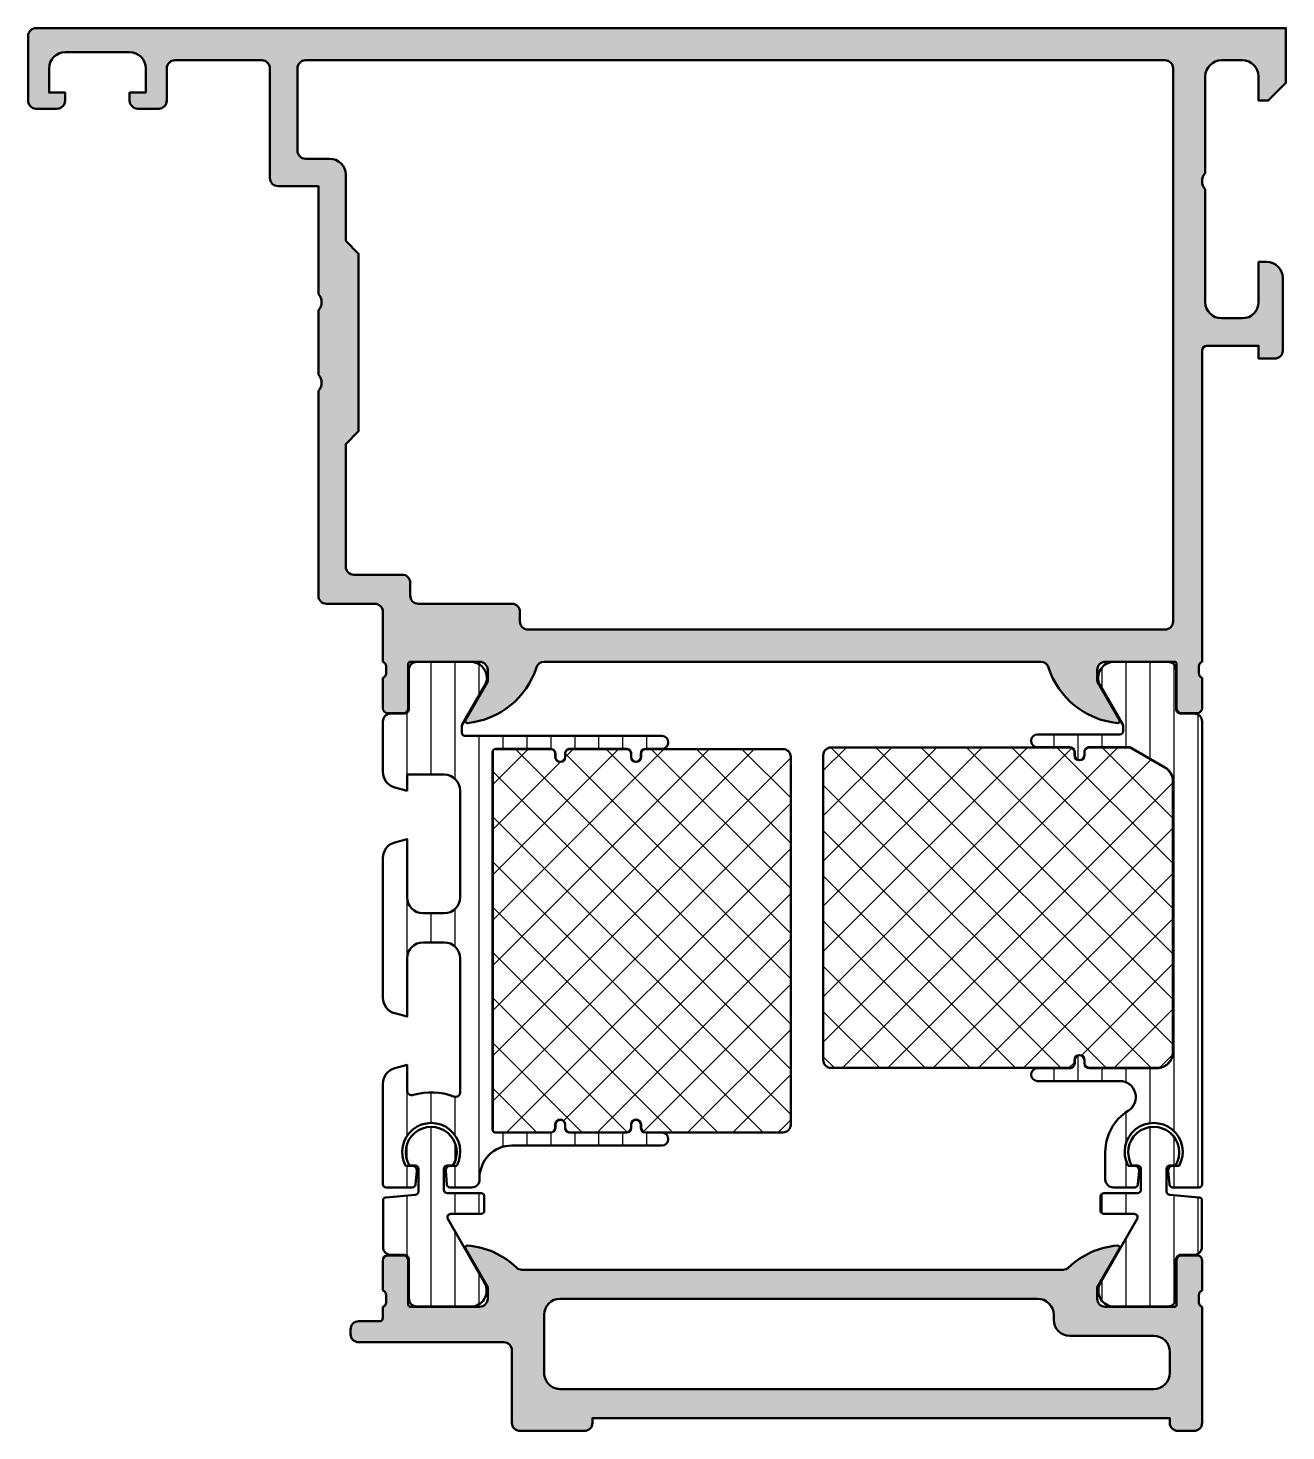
# Model space of a CAD drawing. Extents: x -25 to 53, y 3 to 90.
import ezdxf

# ---------------------------------------------------------------- set-up
doc = ezdxf.new("R2010")
doc.units = 0
for name, color, linetype, lineweight in [('0S-Alu contour', 7, 'Continuous', 50), ('0S-Alu hatch', 252, 'Continuous', 25), ('0S-Plastic contour', 254, 'Continuous', 50), ('0S-Plastic hatch', 253, 'Continuous', 25), ('0S-PT contour', 91, 'Continuous', 50), ('0S-PT hatch', 103, 'Continuous', 25)]:
    doc.layers.add(name, color=color, linetype=linetype, lineweight=lineweight)
pattern_1 = [(90, (0, 0), (-1.4859, 0), [])]
pattern_2 = [(135, (0, 0), (-1.403165018917055, -1.403165018917055), []), (225, (0, 0), (1.403165018917055, -1.403165018917055), [])]

# ---------------------------------------------------------------- blocks, each defined once
blk = doc.blocks.new('438110__1E2B0AC2_9A09_46B6_B368_BA2881DF090C_')
at = {"layer": '0S-Alu hatch'}
h = blk.add_hatch(color=256, dxfattribs=at)
edge = h.paths.add_edge_path()
edge.add_ellipse((-18.69999999999998, 87.50000000000017), major_axis=(-0.999999999999943, 0), ratio=1, start_angle=180, end_angle=270, ccw=False)
edge.add_line((-17.70000000000004, 87.50000000000017), (-17.70000000000004, 86.00000000000011))
edge.add_line((-17.70000000000004, 86.00000000000011), (-18.70000000000004, 86.00000000000011))
edge.add_line((-18.70000000000004, 86.00000000000011), (-18.70000000000004, 85.50000000000011))
edge.add_arc((-18.20000000000004, 85.50000000000011), 0.5, 180, 270)
edge.add_line((-18.20000000000004, 85.00000000000011), (-16.90000000000003, 85.00000000000011))
edge.add_arc((-16.90000000000003, 85.50000000000006), 0.4999999999999432, 270, 360)
edge.add_line((-16.40000000000008, 85.50000000000006), (-16.40000000000008, 87.50000000000006))
edge.add_ellipse((-15.89999999999991, 87.50000000000006), major_axis=(-0.5000000000001706, 0), ratio=1, start_angle=269.99999999999756, end_angle=360, ccw=False)
edge.add_line((-15.89999999999989, 88.00000000000023), (-10.49999999999991, 88))
edge.add_ellipse((-10.49999999999993, 87.50000000000006), major_axis=(-0.4999999999999432, 0), ratio=1, start_angle=180, end_angle=269.99999999999756, ccw=False)
edge.add_line((-9.999999999999991, 87.50000000000006), (-9.999999999999991, 80.70000000000016))
edge.add_arc((-9.499999999999991, 80.70000000000016), 0.5, 180, 270)
edge.add_line((-9.499999999999991, 80.20000000000014), (-7.00000000000022, 80.20000000000014))
edge.add_line((-7.00000000000022, 80.20000000000014), (-6.999999999999992, 73.50000000000011))
edge.add_ellipse((-7.525026953992657, 73.00000000000011), major_axis=(-0.7250195186467849, 0), ratio=1, start_angle=136.398650048409, end_angle=223.6013499515911, ccw=False)
edge.add_line((-6.999999999999992, 72.50000000000011), (-6.999999999999992, 68.50000000000011))
edge.add_ellipse((-7.525026953992657, 68.00000000000011), major_axis=(-0.7250195186467849, 0), ratio=1, start_angle=136.398650048409, end_angle=223.6013499515911, ccw=False)
edge.add_line((-6.999999999999992, 67.50000000000011), (-6.999999999999992, 54.80000000000007))
edge.add_arc((-6.499999999999992, 54.80000000000007), 0.5, 180, 270)
edge.add_line((-6.499999999999992, 54.30000000000006), (-3.499999999999936, 54.30000000000006))
edge.add_ellipse((-3.499999999999936, 53.80000000000013), major_axis=(-0.4999999999999432, 0), ratio=1, start_angle=180, end_angle=270, ccw=False)
edge.add_line((-2.999999999999992, 53.80000000000013), (-2.999999999999992, 50.7000000000005))
edge.add_ellipse((-3.078836446543135, 50.43247940800739), major_axis=(-0.2788950563274557, 0), ratio=1, start_angle=178.8354106259207, end_angle=253.5801235804879, ccw=False)
edge.add_line((-2.799999000000065, 50.4268110000091), (-2.799999000000063, 49.97321700000831))
edge.add_ellipse((-3.078867095643481, 49.96755634053114), major_axis=(-0.2789255417374015, 0), ratio=1, start_angle=106.4245945553595, end_angle=181.1628700729088, ccw=False)
edge.add_line((-3.00000000000022, 49.70001300000796), (-2.999999999999765, 47.82000199999991))
edge.add_arc((-2.699999999999867, 47.82000199999998), 0.2999999999998977, 180, 270)
edge.add_line((-2.699999999999867, 47.52000200000009), (-1.720025680956659, 47.5200020000001))
edge.add_arc((-1.720025680956659, 47.82000199999976), 0.2999999999996703, 270, 360)
edge.add_line((-1.420025680956989, 47.82000199999976), (-1.420025680957209, 50.57999999999981))
edge.add_ellipse((-1.300025680957205, 50.57999999999982), major_axis=(-0.1200000000000045, 0), ratio=1, start_angle=270.00000000000676, end_angle=360, ccw=False)
edge.add_line((-1.300025680957219, 50.69999999999982), (2.99999999999985, 50.70000000000016))
edge.add_ellipse((2.999999999999893, 50.20000000000027), major_axis=(-0.4999999999998864, 0), ratio=1, start_angle=180, end_angle=270.0000000000049, ccw=False)
edge.add_line((3.499999999999779, 50.20000000000027), (3.499999999999779, 49.5))
edge.add_line((3.499999999999779, 49.5), (2.118504542377714, 47.10717967697257))
edge.add_arc((2.23811978464829, 47.03811978464848), 0.1381197846481916, 150.0000000000055, 275.6225775508174)
edge.add_arc((1.761776758824773, 51.87660886184492), 4.999999999996967, 275.6225775508138, 342.2515836439341)
edge.add_ellipse((6.999999999997882, 50.19999999999778), major_axis=(-0.5000000000021659, 0), ratio=1, start_angle=270, end_angle=342.25158364393565, ccw=False)
edge.add_line((6.999999999997882, 50.69999999999994), (37.80000000000006, 50.70000000000004))
edge.add_ellipse((37.80000000000006, 50.19999999999761), major_axis=(-0.5000000000024301, 0), ratio=1, start_angle=197.7484163560718, end_angle=270, ccw=False)
edge.add_arc((43.03822324117415, 51.87660886184572), 4.999999999997946, 197.7484163560721, 264.3774224492038)
edge.add_arc((42.56188021535202, 47.03811978464819), 0.1381197846482099, 264.377422449204, 389.9999999999941)
edge.add_line((42.68149545762262, 47.10717967697227), (41.30000000000019, 49.50000000000023))
edge.add_line((41.30000000000019, 49.50000000000023), (41.30000000000019, 50.20000000000044))
edge.add_ellipse((41.7999999999999, 50.20000000000044), major_axis=(-0.4999999999997158, 0), ratio=1, start_angle=269.9999999999984, end_angle=360, ccw=False)
edge.add_line((41.79999999999991, 50.70000000000016), (46.10002568095678, 50.70000000000004))
edge.add_ellipse((46.10002568095678, 50.57999999999964), major_axis=(-0.1200000000004024, 0), ratio=1, start_angle=180, end_angle=270, ccw=False)
edge.add_line((46.22002568095719, 50.57999999999964), (46.22002568095719, 47.82000200000021))
edge.add_arc((46.5200256809572, 47.82000200000021), 0.3000000000000114, 180, 270)
edge.add_line((46.5200256809572, 47.5200020000002), (47.50000000000006, 47.5200020000002))
edge.add_arc((47.50000000000006, 47.8200020000001), 0.2999999999998977, 270, 360)
edge.add_line((47.79999999999996, 47.8200020000001), (47.79999999999996, 49.70001300000877))
edge.add_ellipse((47.8788670956431, 49.96755634053137), major_axis=(-0.2789255417368228, 0), ratio=1, start_angle=-1.162870072900887, end_angle=73.57540544463137, ccw=False)
edge.add_line((47.59999900000026, 49.97321700000849), (47.59999900000003, 50.42681100000924))
edge.add_ellipse((47.87883644654292, 50.43247940800712), major_axis=(-0.2788950563272715, 0), ratio=1, start_angle=-73.58012358056351, end_angle=1.164589373996705, ccw=False)
edge.add_line((47.80000000000018, 50.70000000000017), (47.79999999999996, 70.00000000000006))
edge.add_ellipse((48.09999999999997, 70.00000000000006), major_axis=(-0.3000000000000114, 0), ratio=1, start_angle=270, end_angle=360, ccw=False)
edge.add_line((48.09999999999997, 70.30000000000007), (51.29999999999996, 70.30000000000007))
edge.add_line((51.29999999999996, 70.30000000000007), (51.29999999999996, 69.50000000000011))
edge.add_line((51.29999999999996, 69.50000000000011), (52.29999999999996, 69.50000000000011))
edge.add_arc((52.29999999999996, 70.00000000000011), 0.5, 270, 360)
edge.add_line((52.79999999999996, 70.00000000000011), (52.79999999999996, 74.50000000000011))
edge.add_arc((51.79999999999996, 74.50000000000011), 1, 0, 90)
edge.add_line((51.79999999999996, 75.50000000000011), (51.29999999999996, 75.50000000000011))
edge.add_line((51.29999999999996, 75.50000000000011), (51.29999999999996, 73.00000000000006))
edge.add_ellipse((50.30000000000002, 73.00000000000006), major_axis=(-0.999999999999943, 0), ratio=1, start_angle=90, end_angle=180, ccw=False)
edge.add_line((50.30000000000002, 72.00000000000011), (49.00000000000006, 72.00000000000011))
edge.add_ellipse((49.00000000000006, 73.00000000000017), major_axis=(-1.000000000000056, 0), ratio=1, start_angle=0, end_angle=90, ccw=False)
edge.add_line((48, 73.00000000000017), (48, 80.00000000000011))
edge.add_ellipse((48.52500000000004, 80.5), major_axis=(-0.7249999999999464, 0), ratio=1, start_angle=-43.60281897272017, end_angle=43.602818972695275, ccw=False)
edge.add_line((48.00000000000022, 81.00000000000011), (48, 87.00000000000001))
edge.add_ellipse((49.00000000000006, 87.00000000000004), major_axis=(-1.000000000000056, 0), ratio=1, start_angle=270, end_angle=360, ccw=False)
edge.add_line((49.00000000000006, 88.00000000000009), (50.29999999999985, 88.00000000000011))
edge.add_ellipse((50.29999999999985, 87), major_axis=(-1.000000000000113, 0), ratio=1, start_angle=180, end_angle=270, ccw=False)
edge.add_line((51.29999999999996, 87), (51.29999999999996, 85.5))
edge.add_line((51.29999999999996, 85.5), (51.9000000000001, 85.50000000000011))
edge.add_line((51.9000000000001, 85.50000000000011), (53, 86.60000000000001))
edge.add_line((53, 86.60000000000001), (53, 90))
edge.add_line((53, 90), (-24.50000000000017, 90.00000000000011))
edge.add_arc((-24.50000000000017, 89.50000000000028), 0.4999999999998295, 90, 180)
edge.add_line((-25, 89.50000000000028), (-25, 85.50000000000011))
edge.add_arc((-24.49999999999999, 85.50000000000011), 0.5, 180, 270)
edge.add_line((-24.49999999999999, 85.00000000000011), (-23.20000000000032, 85.00000000000011))
edge.add_arc((-23.20000000000032, 85.50000000000038), 0.5000000000002843, 270, 360)
edge.add_line((-22.70000000000004, 85.50000000000038), (-22.70000000000004, 86.00000000000011))
edge.add_line((-22.70000000000004, 86.00000000000011), (-23.70000000000004, 86.00000000000011))
edge.add_line((-23.70000000000004, 86.00000000000011), (-23.70000000000004, 87.50000000000011))
edge.add_ellipse((-22.70000000000004, 87.50000000000011), major_axis=(-1, 0), ratio=1, start_angle=270, end_angle=360, ccw=False)
edge.add_line((-22.70000000000004, 88.50000000000011), (-18.69999999999998, 88.50000000000011))
edge = h.paths.add_edge_path()
edge.add_line((-5.29999999999972, 76.80000000000018), (-5.300000000000174, 80.9000000000003))
edge.add_arc((-6.300000000000061, 80.9000000000002), 0.9999999999998863, 0, 90)
edge.add_line((-6.300000000000061, 81.9000000000001), (-7.79999999999989, 81.9000000000001))
edge.add_ellipse((-7.79999999999989, 82.40000000000013), major_axis=(-0.500000000000057, 0), ratio=1, start_angle=0, end_angle=90, ccw=False)
edge.add_line((-8.299999999999947, 82.40000000000013), (-8.299999999999947, 87.49999999999947))
edge.add_ellipse((-7.799999999999435, 87.49999999999947), major_axis=(-0.5000000000005116, 0), ratio=1, start_angle=270, end_angle=360, ccw=False)
edge.add_line((-7.799999999999435, 88), (45.5, 88))
edge.add_ellipse((45.5, 87.5), major_axis=(-0.5, 0), ratio=1, start_angle=180, end_angle=270, ccw=False)
edge.add_line((46, 87.5), (45.99999999999978, 53.19999999999983))
edge.add_ellipse((45.50000000000006, 53.19999999999983), major_axis=(-0.4999999999997158, 0), ratio=1, start_angle=90, end_angle=180, ccw=False)
edge.add_line((45.50000000000006, 52.70000000000012), (6.000000000000291, 52.70000000000012))
edge.add_ellipse((6.000000000000291, 53.20000000000018), major_axis=(-0.500000000000057, 0), ratio=1, start_angle=0, end_angle=90, ccw=False)
edge.add_line((5.500000000000234, 53.19999999999998), (5.500000000000007, 53.80000000000002))
edge.add_arc((5.000000000000063, 53.80000000000002), 0.4999999999999432, 0, 89.9999999999992)
edge.add_line((5.000000000000071, 54.29999999999996), (-0.7999999999999546, 54.30000000000006))
edge.add_ellipse((-0.7999999999999475, 54.80000000000007), major_axis=(-0.5, 0), ratio=1, start_angle=0, end_angle=89.9999999999992, ccw=False)
edge.add_line((-1.299999999999947, 54.80000000000007), (-1.299999999999947, 55.60000000000013))
edge.add_arc((-1.799999999999947, 55.60000000000013), 0.5, 0, 90)
edge.add_line((-1.799999999999947, 56.10000000000013), (-4.800000000000231, 56.10000000000013))
edge.add_ellipse((-4.800000000000231, 56.60000000000053), major_axis=(-0.5000000000003979, 0), ratio=1, start_angle=0, end_angle=90, ccw=False)
edge.add_line((-5.300000000000629, 56.60000000000057), (-5.299999999999947, 64.20000000000061))
edge.add_line((-5.299999999999947, 64.20000000000061), (-4.499999999999765, 65.00000000000045))
edge.add_line((-4.499999999999765, 65.00000000000045), (-4.499999999999992, 76))
edge.add_line((-4.499999999999992, 76), (-5.29999999999972, 76.80000000000018))
at = {"layer": '0S-Alu contour', "color": 7}
for points in [[(51.29999999999996, 87), (51.29999999999996, 85.5), (51.9000000000001, 85.50000000000011), (53, 86.60000000000001), (53, 90), (-24.50000000000017, 90.00000000000011)], [(-25, 89.50000000000028), (-25, 85.50000000000011)], [(-22.70000000000004, 88.50000000000011), (-18.69999999999998, 88.50000000000011)], [(-15.89999999999989, 88.00000000000023), (-10.49999999999991, 88)], [(-7.799999999999435, 88), (45.5, 88)], [(49.00000000000006, 88.00000000000009), (50.29999999999985, 88.00000000000011)], [(-22.70000000000004, 85.50000000000038), (-22.70000000000004, 86.00000000000011), (-23.70000000000004, 86.00000000000011), (-23.70000000000004, 87.50000000000011)], [(-17.70000000000004, 87.50000000000017), (-17.70000000000004, 86.00000000000011), (-18.70000000000004, 86.00000000000011), (-18.70000000000004, 85.50000000000011)], [(-16.40000000000008, 85.50000000000006), (-16.40000000000008, 87.50000000000006)], [(-9.999999999999991, 87.50000000000006), (-9.999999999999991, 80.70000000000016)], [(-8.299999999999947, 82.40000000000013), (-8.299999999999947, 87.49999999999947)], [(46, 87.5), (45.99999999999978, 53.19999999999983)], [(48.00000000000022, 81.00000000000011), (48, 87.00000000000001)], [(-24.49999999999999, 85.00000000000011), (-23.20000000000032, 85.00000000000011)], [(-18.20000000000004, 85.00000000000011), (-16.90000000000003, 85.00000000000011)], [(-6.300000000000061, 81.9000000000001), (-7.79999999999989, 81.9000000000001)], [(-9.499999999999991, 80.20000000000014), (-7.00000000000022, 80.20000000000014), (-6.999999999999992, 73.50000000000011)], [(-5.29999999999972, 76.80000000000018), (-5.300000000000174, 80.9000000000003)], [(48, 73.00000000000017), (48, 80.00000000000011)], [(-5.300000000000629, 56.60000000000057), (-5.299999999999947, 64.20000000000061), (-4.499999999999765, 65.00000000000045), (-4.499999999999992, 76), (-5.29999999999972, 76.80000000000018)], [(51.79999999999996, 75.50000000000011), (51.29999999999996, 75.50000000000011), (51.29999999999996, 73.00000000000006)], [(52.79999999999996, 70.00000000000011), (52.79999999999996, 74.50000000000011)], [(-6.999999999999992, 72.50000000000011), (-6.999999999999992, 68.50000000000011)], [(50.30000000000002, 72.00000000000011), (49.00000000000006, 72.00000000000011)], [(47.80000000000018, 50.70000000000017), (47.79999999999996, 70.00000000000006)], [(48.09999999999997, 70.30000000000007), (51.29999999999996, 70.30000000000007), (51.29999999999996, 69.50000000000011), (52.29999999999996, 69.50000000000011)], [(-6.999999999999992, 67.50000000000011), (-6.999999999999992, 54.80000000000007)], [(-1.799999999999947, 56.10000000000013), (-4.800000000000231, 56.10000000000013)], [(-1.299999999999947, 54.80000000000007), (-1.299999999999947, 55.60000000000013)], [(-6.499999999999992, 54.30000000000006), (-3.499999999999936, 54.30000000000006)], [(5.000000000000071, 54.29999999999996), (-0.7999999999999546, 54.30000000000006)], [(-2.999999999999992, 53.80000000000013), (-2.999999999999992, 50.7000000000005)], [(5.500000000000234, 53.19999999999998), (5.500000000000007, 53.80000000000002)], [(45.50000000000006, 52.70000000000012), (6.000000000000291, 52.70000000000012)], [(-1.420025680956989, 47.82000199999976), (-1.420025680957209, 50.57999999999981)], [(-1.300025680957219, 50.69999999999982), (2.99999999999985, 50.70000000000016)], [(6.999999999997882, 50.69999999999994), (37.80000000000006, 50.70000000000004)], [(41.79999999999991, 50.70000000000016), (46.10002568095678, 50.70000000000004)], [(46.22002568095719, 50.57999999999964), (46.22002568095719, 47.82000200000021)], [(-3.00000000000022, 49.70001300000796), (-2.999999999999765, 47.82000199999991)], [(-2.799999000000065, 50.4268110000091), (-2.799999000000063, 49.97321700000831)], [(3.499999999999779, 50.20000000000027), (3.499999999999779, 49.5), (2.118504542377714, 47.10717967697257)], [(42.68149545762262, 47.10717967697227), (41.30000000000019, 49.50000000000023), (41.30000000000019, 50.20000000000044)], [(47.59999900000026, 49.97321700000849), (47.59999900000003, 50.42681100000924)], [(47.79999999999996, 47.8200020000001), (47.79999999999996, 49.70001300000877)], [(-2.699999999999867, 47.52000200000009), (-1.720025680956659, 47.5200020000001)], [(46.5200256809572, 47.5200020000002), (47.50000000000006, 47.5200020000002)]]:
    blk.add_lwpolyline(points, dxfattribs=at)
for centre, radius, start, end in [((-24.50000000000017, 89.50000000000028), 0.4999999999998295, 90, 180), ((-24.49999999999999, 85.50000000000011), 0.5, 180, 270), ((-23.20000000000032, 85.50000000000038), 0.5000000000002843, 270, 0), ((-18.20000000000004, 85.50000000000011), 0.5, 180, 270), ((-16.90000000000003, 85.50000000000006), 0.4999999999999432, 270, 0), ((-6.300000000000061, 80.9000000000002), 0.9999999999998863, 0, 90), ((-9.499999999999991, 80.70000000000016), 0.5, 180, 270), ((51.79999999999996, 74.50000000000011), 1, 0, 90), ((52.29999999999996, 70.00000000000011), 0.5, 270, 0), ((-1.799999999999947, 55.60000000000013), 0.5, 0, 90), ((-6.499999999999992, 54.80000000000007), 0.5, 180, 270), ((5.000000000000063, 53.80000000000002), 0.4999999999999432, 0, 89.9999999999992), ((1.761776758824773, 51.87660886184492), 4.999999999996967, 275.6225775508138, 342.2515836439341), ((43.03822324117415, 51.87660886184572), 4.999999999997946, 197.7484163560721, 264.3774224492038), ((-2.699999999999867, 47.82000199999998), 0.2999999999998977, 180, 270), ((-1.720025680956659, 47.82000199999976), 0.2999999999996703, 270, 0), ((2.23811978464829, 47.03811978464848), 0.1381197846481916, 150.0000000000055, 275.6225775508174), ((42.56188021535202, 47.03811978464819), 0.1381197846482099, 264.377422449204, 29.99999999999404), ((46.5200256809572, 47.82000200000021), 0.3000000000000114, 180, 270), ((47.50000000000006, 47.8200020000001), 0.2999999999998977, 270, 0)]:
    blk.add_arc(centre, radius, start, end, dxfattribs=at)
at = {"layer": '0S-Alu contour', "color": 7, "extrusion": (0, 0, -1)}
for centre, radius, start, end in [((22.70000000000004, 87.50000000000011), 1, 0, 90), ((18.69999999999998, 87.50000000000017), 0.999999999999943, 90, 180), ((15.89999999999991, 87.50000000000006), 0.5000000000001706, 0, 90.00000000000244), ((10.49999999999993, 87.50000000000006), 0.4999999999999432, 90.00000000000244, 180), ((7.799999999999435, 87.49999999999947), 0.5000000000005116, 0, 90), ((-45.5, 87.5), 0.5, 90, 180), ((-49.00000000000006, 87.00000000000004), 1.000000000000056, 0, 90), ((-50.29999999999985, 87), 1.000000000000113, 90, 180), ((7.79999999999989, 82.40000000000013), 0.500000000000057, 270, 0), ((-48.52500000000004, 80.5), 0.7249999999999464, 316.3971810273047, 43.60281897272027), ((7.525026953992657, 73.00000000000011), 0.7250195186467849, 136.3986500484089, 223.601349951591), ((-49.00000000000006, 73.00000000000017), 1.000000000000056, 270, 0), ((-50.30000000000002, 73.00000000000006), 0.999999999999943, 180, 270), ((-48.09999999999997, 70.00000000000006), 0.3000000000000114, 0, 90), ((7.525026953992657, 68.00000000000011), 0.7250195186467849, 136.3986500484089, 223.601349951591), ((4.800000000000231, 56.60000000000053), 0.5000000000003979, 270, 0), ((3.499999999999936, 53.80000000000013), 0.4999999999999432, 90, 180), ((0.7999999999999475, 54.80000000000007), 0.5, 270.0000000000008, 0), ((-6.000000000000291, 53.20000000000018), 0.500000000000057, 270, 0), ((-45.50000000000006, 53.19999999999983), 0.4999999999997158, 180, 270), ((3.078836446543135, 50.43247940800739), 0.2788950563274557, 106.4198764195121, 181.1645893740794), ((1.300025680957205, 50.57999999999982), 0.1200000000000045, 0, 89.99999999999324), ((-2.999999999999893, 50.20000000000027), 0.4999999999998864, 89.99999999999511, 180), ((-6.999999999997882, 50.19999999999778), 0.5000000000021659, 17.74841635606436, 90), ((-37.80000000000006, 50.19999999999761), 0.5000000000024301, 90, 162.2515836439282), ((-41.7999999999999, 50.20000000000044), 0.4999999999997158, 0, 90.0000000000016), ((-46.10002568095678, 50.57999999999964), 0.1200000000004024, 90, 180), ((-47.87883644654292, 50.43247940800712), 0.2788950563272715, 358.8354106260033, 73.58012358056352), ((3.078867095643481, 49.96755634053114), 0.2789255417374015, 178.8371299270912, 253.5754054446405), ((-47.8788670956431, 49.96755634053137), 0.2789255417368228, 286.4245945553686, 1.162870072900956)]:
    blk.add_arc(centre, radius, start, end, dxfattribs=at)
blk = doc.blocks.new('284173__DC82F2CB_1EF8_4515_8EBE_BEF5B5700281___226D4B54_9762_4738_8D60_B257C1D792F2_')
at = {"layer": '0S-Plastic hatch'}
h = blk.add_hatch(dxfattribs=at)
h.set_pattern_fill('ANSI31', color=256, scale=0.4680000000000001, angle=45, style=0)
h.set_pattern_definition(pattern_1)
edge = h.paths.add_edge_path()
edge.add_line((-1.500022888183359, 43.69999991958041), (-1.500000000000163, 42.69999991958047))
edge.add_line((-1.500000000000163, 42.69999991958047), (-2.259002685550889, 42.90294181411272))
edge.add_ellipse((-1.998888393860013, 43.86967109353206), major_axis=(-1.001111854104473, 0), ratio=1, start_angle=0.04032643169739458, end_angle=74.9402975232656, ccw=False)
edge.add_line((-3.000000000001468, 43.86896648202637), (-2.999999985071561, 46.99000300238941))
edge.add_ellipse((-2.499999985071426, 46.99000299999759), major_axis=(-0.500000000000135, 0), ratio=1, start_angle=269.9999999999959, end_angle=360, ccw=False)
edge.add_line((-2.49999998507139, 47.49000299999773), (-1.689668666666676, 47.49000299999766))
edge.add_arc((-1.689668666666648, 47.79000299999769), 0.3000000000000256, 269.9999999999945, 360.0079247372927)
edge.add_line((-1.389668669536185, 47.790044493825), (-1.390000612288034, 50.18993486613887))
edge.add_ellipse((-0.8900046396250971, 50.190004022559), major_axis=(-0.4999959774455859, 0), ratio=1, start_angle=-90.00000000000068, end_angle=0.007924805772688615, ccw=False)
edge.add_line((-0.8900046396250901, 50.69000000000459), (2.586539498099568, 50.6899999999975))
edge.add_ellipse((2.444228849108242, 49.70018192527467), major_axis=(-0.999996070924449, 0), ratio=1, start_angle=147.2729839001584, end_angle=261.81839194810163, ccw=False)
edge.add_line((3.285481498099559, 49.15954699999751), (1.900003454003815, 46.75982863485254))
edge.add_line((1.900003454003815, 46.75982863485254), (1.900003454003815, 46.30000424729566))
edge.add_arc((2.100003454003818, 46.30000424729566), 0.2000000000000028, 180, 270)
edge.add_line((2.100003454003818, 46.10000424729565), (14.29999687759047, 46.10000424729548))
edge.add_ellipse((14.29999687759048, 45.70001035081114), major_axis=(-0.3999938964843466, 0), ratio=1, start_angle=90.00000000000102, end_angle=270.000000000001, ccw=False)
edge.add_line((14.29999687759049, 45.30001645432679), (13.29999382583261, 45.30001645432679))
edge.add_arc((13.29999382583261, 45.00001645432677), 0.3000000000000256, 90, 180)
edge.add_line((12.99999382583258, 45.00001645432677), (12.99999382583258, 44.80001645432418))
edge.add_ellipse((12.69999840346919, 44.8000164543243), major_axis=(-0.2999954223633949, 0), ratio=1, start_angle=0, end_angle=180, ccw=False)
edge.add_line((12.40000298110579, 44.80001645432444), (12.40000298110596, 45.00001645432646))
edge.add_arc((12.10000298110595, 45.00001645432672), 0.3000000000000114, 0, 90.00000000000136)
edge.add_line((12.10000298110594, 45.30001645432673), (8.599993825832556, 45.30001645432673))
edge.add_arc((8.599993825832549, 45.00001645432684), 0.2999999999998977, 89.99999999999864, 180)
edge.add_line((8.29999382583265, 45.00001645432684), (8.29999382583265, 44.80001645432691))
edge.add_ellipse((7.999998403469312, 44.80001645432693), major_axis=(-0.2999954223633381, 0), ratio=1, start_angle=0, end_angle=180, ccw=False)
edge.add_line((7.700002981105974, 44.80001645432696), (7.700002981106031, 45.00001645432659))
edge.add_arc((7.400002981106027, 45.00001645432667), 0.3000000000000043, 0, 89.99999999999864)
edge.add_line((7.400002981106034, 45.30001645432667), (3.999999999999808, 45.30001645432679))
edge.add_arc((3.999999999999801, 45.10001645432678), 0.2000000000000099, 89.99999999999797, 180)
edge.add_line((3.799999999999791, 45.10001645432678), (3.800000000001531, 21.70001645432527))
edge.add_arc((3.999999999999808, 21.70001645432528), 0.1999999999982762, 180, 270)
edge.add_line((3.999999999999808, 21.50001645432701), (7.400002981105913, 21.50001645432713))
edge.add_arc((7.400002981105906, 21.80001645432719), 0.3000000000000611, 270.0000000000013, 360)
edge.add_line((7.700002981105967, 21.80001645432719), (7.700002981106024, 22.00001645432704))
edge.add_ellipse((7.999998403469334, 22.00001645432697), major_axis=(-0.2999954223633097, 0), ratio=1, start_angle=180, end_angle=360, ccw=False)
edge.add_line((8.299993825832644, 22.00001645432691), (8.299993825832585, 21.80001645432717))
edge.add_arc((8.599993825832605, 21.80001645432708), 0.3000000000000185, 180, 270.0000000000013)
edge.add_line((8.599993825832613, 21.50001645432707), (12.10000298110591, 21.50001645432712))
edge.add_arc((12.10000298110591, 21.80001645432716), 0.3000000000000469, 270.0000000000013, 360)
edge.add_line((12.40000298110595, 21.80001645432716), (12.4000029811059, 22.0000164543296))
edge.add_ellipse((12.69999840346924, 22.0000164543296), major_axis=(-0.2999954223633381, 0), ratio=1, start_angle=180, end_angle=360, ccw=False)
edge.add_line((12.99999382583257, 22.00001645432961), (12.99999382583257, 21.80001645432707))
edge.add_arc((13.29999382583263, 21.80001645432712), 0.3000000000000611, 180, 270)
edge.add_line((13.29999382583263, 21.50001645432706), (14.29999687759045, 21.50001645432706))
edge.add_ellipse((14.29999687759045, 21.10002255784269), major_axis=(-0.399993896484375, 0), ratio=1, start_angle=90, end_angle=270, ccw=False)
edge.add_line((14.29999687759045, 20.70002866135831), (4.997993841998258, 20.70002866135815))
edge.add_arc((4.997993841998294, 18.70002866135825), 1.999999999999889, 90.00000000000102, 182.2920152210354)
edge.add_ellipse((2.499993896484326, 18.60004730203331), major_axis=(-0.5000000000001601, 0), ratio=1, start_angle=89.9999999999975, end_angle=182.2920152210359, ccw=False)
edge.add_line((2.499993896484305, 18.10004730203315), (1.173978524999874, 18.1000473020332))
edge.add_ellipse((1.173978524999881, 18.30004730203316), major_axis=(-0.1999999999999602, 0), ratio=1, start_angle=5.000156552667704, end_angle=89.9999999999979, ccw=False)
edge.add_line((0.9747396330104804, 18.28261560909129), (0.9011355584970672, 19.123887555589))
edge.add_ellipse((1.199993896481373, 19.15003509500182), major_axis=(-0.300000000000145, 0), ratio=1, start_angle=-89.99999999999989, end_angle=5.000156552666624, ccw=False)
edge.add_line((1.199993896481373, 19.45003509500197), (1.586716358771013, 19.45003509500196))
edge.add_arc((5.31940320343e-05, 20.30003509597868), 1.799999999999979, 331.8213572241998, 568.1786427758001)
edge.add_line((-1.586609970706945, 19.45003509500196), (-1.200006103518532, 19.45003509500179))
edge.add_ellipse((-1.20000610351866, 19.15003509500176), major_axis=(-0.3000000000000362, 0), ratio=1, start_angle=174.9998434473378, end_angle=269.99999999997556, ccw=False)
edge.add_line((-0.9011477655344604, 19.12388755558897), (-0.9747518400478085, 18.28261560909152))
edge.add_ellipse((-1.173990732037502, 18.3000473020334), major_axis=(-0.2000000000002525, 0), ratio=1, start_angle=90, end_angle=174.9998434473368, ccw=False)
edge.add_line((-1.173990732037502, 18.10004730203315), (-2.800006103518782, 18.10004730203314))
edge.add_ellipse((-2.800006103518782, 18.30004730203315), major_axis=(-0.2000000000000099, 0), ratio=1, start_angle=0, end_angle=90, ccw=False)
edge.add_line((-3.000006103518792, 18.30004730203315), (-3.000006103518842, 24.53099357192306))
edge.add_ellipse((-1.998813554477315, 24.53020355047942), major_axis=(-1.001192860736706, 0), ratio=1, start_angle=285.06279992742367, end_angle=359.95478903124604, ccw=False)
edge.add_line((-2.259001159671904, 25.49699698989306), (-1.500021362307961, 25.69999991958019))
edge.add_line((-1.500021362307961, 25.69999991958019), (-1.500021362307862, 24.12046827408573))
edge.add_arc((-1.200021362307886, 24.12046827408575), 0.2999999999999758, 180, 287.0188797955988)
edge.add_ellipse((-5.460910657e-06, 20.20001398454319), major_axis=(-3.799999999999879, 0), ratio=1, start_angle=248.5397444279182, end_angle=287.01887979559916, ccw=False)
edge.add_arc((1.500003051757403, 24.01576744381201), 0.2999999999999513, 248.5397444279201, 360)
edge.add_line((1.800003051757354, 24.01576744381201), (1.800003051757698, 32.30001442512068))
edge.add_arc((0.7998938009389321, 32.29989677468586), 1.000109257738823, 0.0067401369672886, 89.99369699437725)
edge.add_line((0.8000038211588462, 33.30000602637312), (-0.5000038211633253, 33.30000602637307))
edge.add_arc((-0.4998857092150573, 32.29986884497094), 1.000137188376383, 90.00676638789179, 179.9921411627716)
edge.add_line((-1.500022888183362, 32.30000602637264), (-1.50002288818348, 28.70001215925061))
edge.add_line((-1.50002288818348, 28.70001215925061), (-2.258979797362648, 28.90294181411139))
edge.add_ellipse((-1.998854793009186, 29.86971090775813), major_axis=(-1.001153084358447, 0), ratio=1, start_angle=0.040326430992479345, end_angle=74.94029752354999, ccw=False)
edge.add_line((-3.000007629394412, 29.8690062672457), (-3.000007629394353, 38.53099357192436))
edge.add_ellipse((-1.998815080352976, 38.53020355047958), major_axis=(-1.001192860736558, 0), ratio=1, start_angle=285.0627999276509, end_angle=359.9547890311816, ccw=False)
edge.add_line((-2.25900268555136, 39.49699698989205), (-1.500022888183472, 39.69999991958042))
edge.add_line((-1.500022888183472, 39.69999991958042), (-1.500022888183359, 36.09999991954929))
edge.add_arc((-0.4998857092150644, 36.10013710098979), 1.000137188376378, 180.0078588394544, 269.9932336112489)
edge.add_line((-0.500003821178332, 35.09999991958768), (0.8000038211144584, 35.09999991958768))
edge.add_arc((0.7998938009388965, 36.10010917127497), 1.000109257738857, 270.0063030030818, 359.9932598637897)
edge.add_line((1.800003051757698, 36.09999152085353), (1.800003051757592, 42.69999991957063))
edge.add_arc((0.7998854012103536, 42.69988226816463), 1.000117657467351, 0.0067401359939604, 89.99369699333226)
edge.add_line((0.799995422372547, 43.69999991958036), (-1.500022888183359, 43.69999991958041))
at = {"layer": '0S-Plastic contour', "color": 7}
for points in [[(-0.8900046396250901, 50.69000000000459), (2.586539498099568, 50.6899999999975)], [(-1.389668669536185, 47.790044493825), (-1.390000612288034, 50.18993486613887)], [(3.285481498099559, 49.15954699999751), (1.900003454003815, 46.75982863485254), (1.900003454003815, 46.30000424729566)], [(-3.000000000001468, 43.86896648202637), (-2.999999985071561, 46.99000300238941)], [(-2.49999998507139, 47.49000299999773), (-1.689668666666676, 47.49000299999766)], [(2.100003454003818, 46.10000424729565), (14.29999687759047, 46.10000424729548)], [(7.400002981106034, 45.30001645432667), (3.999999999999808, 45.30001645432679)], [(12.10000298110594, 45.30001645432673), (8.599993825832556, 45.30001645432673)], [(14.29999687759049, 45.30001645432679), (13.29999382583261, 45.30001645432679)], [(3.799999999999791, 45.10001645432678), (3.800000000001531, 21.70001645432527)], [(7.700002981105974, 44.80001645432696), (7.700002981106031, 45.00001645432659)], [(8.29999382583265, 45.00001645432684), (8.29999382583265, 44.80001645432691)], [(12.40000298110579, 44.80001645432444), (12.40000298110596, 45.00001645432646)], [(12.99999382583258, 45.00001645432677), (12.99999382583258, 44.80001645432418)], [(-1.500022888183359, 43.69999991958041), (-1.500000000000163, 42.69999991958047), (-2.259002685550889, 42.90294181411272)], [(0.799995422372547, 43.69999991958036), (-1.500022888183359, 43.69999991958041)], [(1.800003051757698, 36.09999152085353), (1.800003051757592, 42.69999991957063)], [(-2.25900268555136, 39.49699698989205), (-1.500022888183472, 39.69999991958042), (-1.500022888183359, 36.09999991954929)], [(-3.000007629394412, 29.8690062672457), (-3.000007629394353, 38.53099357192436)], [(-0.500003821178332, 35.09999991958768), (0.8000038211144584, 35.09999991958768)], [(0.8000038211588462, 33.30000602637312), (-0.5000038211633254, 33.30000602637307)], [(-1.500022888183362, 32.30000602637264), (-1.50002288818348, 28.70001215925061), (-2.258979797362648, 28.90294181411139)], [(1.800003051757354, 24.01576744381201), (1.800003051757698, 32.30001442512068)], [(-2.259001159671904, 25.49699698989306), (-1.500021362307961, 25.69999991958019), (-1.500021362307862, 24.12046827408573)], [(-3.000006103518792, 18.30004730203315), (-3.000006103518842, 24.53099357192306)], [(7.700002981105967, 21.80001645432719), (7.700002981106024, 22.00001645432704)], [(8.299993825832644, 22.00001645432691), (8.299993825832585, 21.80001645432717)], [(12.40000298110595, 21.80001645432716), (12.4000029811059, 22.0000164543296)], [(12.99999382583257, 22.00001645432961), (12.99999382583257, 21.80001645432707)], [(3.999999999999808, 21.50001645432701), (7.400002981105913, 21.50001645432713)], [(8.599993825832613, 21.50001645432707), (12.10000298110591, 21.50001645432712)], [(13.29999382583263, 21.50001645432706), (14.29999687759045, 21.50001645432706)], [(14.29999687759045, 20.70002866135831), (4.997993841998258, 20.70002866135815)], [(-1.586609970706945, 19.45003509500196), (-1.200006103518532, 19.45003509500179)], [(1.199993896481373, 19.45003509500197), (1.586716358771013, 19.45003509500196)], [(-0.9011477655344604, 19.12388755558897), (-0.9747518400478085, 18.28261560909152)], [(0.9747396330104804, 18.28261560909129), (0.9011355584970672, 19.123887555589)], [(-1.173990732037502, 18.10004730203315), (-2.800006103518782, 18.10004730203314)], [(2.499993896484305, 18.10004730203315), (1.173978524999874, 18.1000473020332)]]:
    blk.add_lwpolyline(points, dxfattribs=at)
at = {"layer": '0S-Plastic contour', "color": 7, "extrusion": (0, 0, -1)}
for centre, radius, start, end in [((0.8900046396250971, 50.190004022559), 0.499995977445586, 359.9920751942273, 90.0000000000008), ((-2.444228849108242, 49.70018192527467), 0.999996070924449, 98.1816080518984, 212.7270160998416), ((2.499999985071426, 46.99000299999759), 0.500000000000135, 0, 90.00000000000406), ((-14.29999687759048, 45.70001035081114), 0.3999938964843466, 89.99999999999898, 269.999999999999), ((-7.999998403469312, 44.80001645432693), 0.2999954223633381, 180, 0), ((-12.69999840346919, 44.8000164543243), 0.2999954223633949, 180, 0), ((1.998888393860013, 43.86967109353206), 1.001111854104473, 285.0597024767345, 359.9596735683026), ((1.998815080352976, 38.53020355047958), 1.001192860736558, 0.0452109688184296, 74.93720007234911), ((1.998854793009186, 29.86971090775813), 1.001153084358447, 285.05970247645, 359.9596735690075), ((1.998813554477315, 24.53020355047942), 1.001192860736706, 0.0452109687539382, 74.93720007257635), ((5.460910657e-06, 20.20001398454319), 3.799999999999879, 72.98112020440082, 111.4602555720818), ((-7.999998403469334, 22.00001645432697), 0.2999954223633097, 0, 180), ((-12.69999840346924, 22.0000164543296), 0.2999954223633381, 0, 180), ((-14.29999687759045, 21.10002255784269), 0.399993896484375, 90, 270), ((1.20000610351866, 19.15003509500176), 0.3000000000000362, 90.00000000002441, 185.0001565526623), ((-1.199993896481373, 19.15003509500182), 0.300000000000145, 354.9998434473334, 89.99999999999991), ((2.800006103518782, 18.30004730203315), 0.2000000000000099, 270, 0), ((1.173990732037502, 18.3000473020334), 0.2000000000002526, 185.0001565526633, 270), ((-1.173978524999881, 18.30004730203316), 0.1999999999999602, 270.0000000000021, 354.9998434473323), ((-2.499993896484326, 18.60004730203331), 0.5000000000001601, 177.7079847789641, 270.0000000000025)]:
    blk.add_arc(centre, radius, start, end, dxfattribs=at)
at = {"layer": '0S-Plastic contour', "color": 7}
for centre, radius, start, end in [((-1.689668666666648, 47.79000299999769), 0.3000000000000256, 269.9999999999945, 0.0079247372927619), ((2.100003454003818, 46.30000424729566), 0.2000000000000028, 180, 270), ((3.999999999999801, 45.10001645432678), 0.2000000000000099, 89.99999999999797, 180), ((7.400002981106027, 45.00001645432667), 0.3000000000000043, 0, 89.99999999999864), ((8.599993825832549, 45.00001645432684), 0.2999999999998977, 89.99999999999864, 180), ((12.10000298110595, 45.00001645432672), 0.3000000000000114, 0, 90.00000000000136), ((13.29999382583261, 45.00001645432677), 0.3000000000000256, 90, 180), ((0.7998854012103536, 42.69988226816463), 1.000117657467351, 0.0067401359939604, 89.99369699333226), ((-0.4998857092150644, 36.10013710098979), 1.000137188376378, 180.0078588394544, 269.9932336112489), ((0.7998938009388965, 36.10010917127497), 1.000109257738857, 270.0063030030818, 359.9932598637897), ((-0.4998857092150573, 32.29986884497094), 1.000137188376383, 90.00676638789179, 179.9921411627716), ((0.7998938009389321, 32.29989677468586), 1.000109257738823, 0.0067401369672886, 89.99369699437725), ((-1.200021362307886, 24.12046827408575), 0.2999999999999758, 180, 287.0188797955988), ((1.500003051757403, 24.01576744381201), 0.2999999999999513, 248.5397444279201, 0), ((5.31940320343e-05, 20.30003509597868), 1.799999999999979, 331.8213572241998, 208.1786427758002), ((7.400002981105906, 21.80001645432719), 0.3000000000000611, 270.0000000000013, 0), ((8.599993825832605, 21.80001645432708), 0.3000000000000185, 180, 270.0000000000013), ((12.10000298110591, 21.80001645432716), 0.3000000000000469, 270.0000000000013, 0), ((13.29999382583263, 21.80001645432712), 0.3000000000000611, 180, 270), ((3.999999999999808, 21.70001645432528), 0.1999999999982762, 180, 270), ((4.997993841998294, 18.70002866135825), 1.999999999999889, 90.00000000000102, 182.2920152210354)]:
    blk.add_arc(centre, radius, start, end, dxfattribs=at)
blk = doc.blocks.new('439150__49B55440_4DD8_4BBA_82E6_8246F71A72F7_')
at = {"layer": '0S-PT hatch'}
h = blk.add_hatch(dxfattribs=at)
h.set_pattern_fill('ANSI37', color=256, scale=0.625, angle=90, style=0)
h.set_pattern_definition(pattern_2)
edge = h.paths.add_edge_path()
edge.add_line((22.28999999999984, 44.80001645432309), (22.28999999999978, 22.00001645432246))
edge.add_ellipse((21.79999999999984, 22.00001645432246), major_axis=(-0.4899999999999451, 0), ratio=1, start_angle=90.0000000000004, end_angle=180, ccw=False)
edge.add_line((21.79999999999984, 21.51001645432252), (13.29999382583261, 21.51001645432252))
edge.add_ellipse((13.29999382583261, 21.80001645432255), major_axis=(-0.2900000000000418, 0), ratio=1, start_angle=0, end_angle=90, ccw=False)
edge.add_line((13.00999382583257, 21.80001645432255), (13.00999382583257, 22.00001645432283))
edge.add_arc((12.69999840346929, 22.00001645432281), 0.3099954223632793, 0, 180)
edge.add_line((12.39000298110601, 22.0000164543228), (12.39000298110601, 21.80001645432303))
edge.add_ellipse((12.10000298110594, 21.80001645432304), major_axis=(-0.2900000000000702, 0), ratio=1, start_angle=90, end_angle=180, ccw=False)
edge.add_line((12.10000298110594, 21.51001645432297), (8.599993825832541, 21.51001645432298))
edge.add_ellipse((8.599993825832541, 21.80001645432293), major_axis=(-0.2899999999999565, 0), ratio=1, start_angle=0, end_angle=90, ccw=False)
edge.add_line((8.309993825832583, 21.80001645432293), (8.309993825832583, 22.0000164543228))
edge.add_arc((7.999998403469277, 22.00001645432282), 0.3099954223633077, 0, 180)
edge.add_line((7.690002981105969, 22.00001645432283), (7.690002981105969, 21.80001645432284))
edge.add_ellipse((7.400002981106041, 21.80001645432285), major_axis=(-0.2899999999999281, 0), ratio=1, start_angle=90.00000000000142, end_angle=180, ccw=False)
edge.add_line((7.400002981106048, 21.51001645432292), (3.999999999999886, 21.51001645432286))
edge.add_ellipse((3.999999999999886, 21.70001645432285), major_axis=(-0.1899999999999906, 0), ratio=1, start_angle=0, end_angle=90, ccw=False)
edge.add_line((3.809999999999895, 21.70001645432285), (3.809999999999845, 45.10001645432285))
edge.add_ellipse((3.999999999999801, 45.10001645432286), major_axis=(-0.1899999999999551, 0), ratio=1, start_angle=269.99999999999784, end_angle=360, ccw=False)
edge.add_line((3.999999999999808, 45.29001645432281), (7.400002981105998, 45.29001645432276))
edge.add_ellipse((7.400002981105991, 45.00001645432278), major_axis=(-0.2899999999999778, 0), ratio=1, start_angle=180, end_angle=269.9999999999986, ccw=False)
edge.add_line((7.690002981105969, 45.00001645432278), (7.690002981105976, 44.80001645432284))
edge.add_arc((7.999998403469284, 44.80001645432282), 0.3099954223633077, 180, 360)
edge.add_line((8.309993825832592, 44.8000164543228), (8.309993825832592, 45.00001645432272))
edge.add_ellipse((8.59999382583257, 45.00001645432273), major_axis=(-0.2899999999999778, 0), ratio=1, start_angle=269.9999999999986, end_angle=360, ccw=False)
edge.add_line((8.599993825832575, 45.2900164543227), (12.10000298110603, 45.2900164543227))
edge.add_ellipse((12.10000298110604, 45.00001645432273), major_axis=(-0.2899999999999778, 0), ratio=1, start_angle=180, end_angle=270.0000000000014, ccw=False)
edge.add_line((12.39000298110602, 45.00001645432273), (12.39000298110602, 44.80001645432285))
edge.add_arc((12.6999984034693, 44.80001645432283), 0.3099954223632793, 180, 360)
edge.add_line((13.00999382583258, 44.8000164543228), (13.00999382583258, 45.00001645432308))
edge.add_ellipse((13.29999382583254, 45.00001645432309), major_axis=(-0.2899999999999565, 0), ratio=1, start_angle=270.0000000000014, end_angle=360, ccw=False)
edge.add_line((13.29999382583253, 45.29001645432304), (21.79999999999973, 45.2900164543232))
edge.add_ellipse((21.79999999999973, 44.80001645432309), major_axis=(-0.4900000000001157, 0), ratio=1, start_angle=180, end_angle=270.00000000000125, ccw=False)
at = {"layer": '0S-PT contour', "color": 7}
for points in [[(3.999999999999808, 45.29001645432281), (7.400002981105998, 45.29001645432276)], [(8.599993825832575, 45.2900164543227), (12.10000298110603, 45.2900164543227)], [(13.29999382583253, 45.29001645432304), (21.79999999999973, 45.2900164543232)], [(3.809999999999895, 21.70001645432285), (3.809999999999845, 45.10001645432285)], [(7.690002981105969, 45.00001645432278), (7.690002981105976, 44.80001645432284)], [(8.309993825832592, 44.8000164543228), (8.309993825832592, 45.00001645432272)], [(12.39000298110602, 45.00001645432273), (12.39000298110602, 44.80001645432285)], [(13.00999382583258, 44.8000164543228), (13.00999382583258, 45.00001645432308)], [(22.28999999999984, 44.80001645432309), (22.28999999999978, 22.00001645432246)], [(7.690002981105969, 22.00001645432283), (7.690002981105969, 21.80001645432284)], [(8.309993825832583, 21.80001645432293), (8.309993825832583, 22.0000164543228)], [(12.39000298110601, 22.0000164543228), (12.39000298110601, 21.80001645432303)], [(13.00999382583257, 21.80001645432255), (13.00999382583257, 22.00001645432283)], [(7.400002981106048, 21.51001645432292), (3.999999999999886, 21.51001645432286)], [(12.10000298110594, 21.51001645432297), (8.599993825832541, 21.51001645432298)], [(21.79999999999984, 21.51001645432252), (13.29999382583261, 21.51001645432252)]]:
    blk.add_lwpolyline(points, dxfattribs=at)
at = {"layer": '0S-PT contour', "color": 7, "extrusion": (0, 0, -1)}
for centre, radius, start, end in [((-3.999999999999801, 45.10001645432286), 0.1899999999999551, 0, 90.00000000000216), ((-7.400002981105991, 45.00001645432278), 0.2899999999999778, 90.00000000000142, 180), ((-8.59999382583257, 45.00001645432273), 0.2899999999999778, 0, 90.00000000000142), ((-12.10000298110604, 45.00001645432273), 0.2899999999999778, 89.9999999999986, 180), ((-13.29999382583254, 45.00001645432309), 0.2899999999999565, 0, 89.9999999999986), ((-21.79999999999973, 44.80001645432309), 0.4900000000001157, 89.99999999999875, 180), ((-7.400002981106041, 21.80001645432285), 0.2899999999999281, 180, 269.9999999999986), ((-8.599993825832541, 21.80001645432293), 0.2899999999999565, 270, 0), ((-12.10000298110594, 21.80001645432304), 0.2900000000000702, 180, 270), ((-13.29999382583261, 21.80001645432255), 0.2900000000000418, 270, 0), ((-21.79999999999984, 22.00001645432246), 0.4899999999999452, 180, 269.9999999999996), ((-3.999999999999886, 21.70001645432285), 0.1899999999999906, 270, 0)]:
    blk.add_arc(centre, radius, start, end, dxfattribs=at)
at = {"layer": '0S-PT contour', "color": 7}
for centre, radius, start, end in [((7.999998403469284, 44.80001645432282), 0.3099954223633077, 180, 0), ((12.6999984034693, 44.80001645432283), 0.3099954223632793, 180, 0), ((7.999998403469277, 22.00001645432282), 0.3099954223633077, 0, 180), ((12.69999840346929, 22.00001645432281), 0.3099954223632793, 0, 180)]:
    blk.add_arc(centre, radius, start, end, dxfattribs=at)
blk = doc.blocks.new('439150__5F9EF9CA_90DA_4121_AEBE_21103ADDE9BE_')
at = {"layer": '0S-PT hatch'}
h = blk.add_hatch(dxfattribs=at)
h.set_pattern_fill('ANSI37', color=256, scale=0.625, angle=90, style=0)
h.set_pattern_definition(pattern_2)
edge = h.paths.add_edge_path()
edge.add_line((24.31001373236664, 44.90002398408552), (24.31001373236652, 26.00004620592408))
edge.add_arc((24.80003705086788, 26.00004620592408), 0.4900233185013541, 180, 270)
edge.add_line((24.80003705086788, 25.51002288742272), (39.60001220703111, 25.51002288796653))
edge.add_arc((39.60001220703129, 25.80002288796667), 0.2900000000001377, 269.9999999999649, 360)
edge.add_line((39.89001220703142, 25.80002288796667), (39.89001220703143, 26.0000228879665))
edge.add_ellipse((40.20000762939464, 26.00002288796654), major_axis=(-0.3099954223632224, 0), ratio=1, start_angle=180, end_angle=360, ccw=False)
edge.add_line((40.51000305175787, 26.00002288796659), (40.51000305175799, 25.80002288796631))
edge.add_arc((40.80000305175803, 25.80002288796647), 0.2900000000000489, 180, 270)
edge.add_line((40.80000305175803, 25.51002288796642), (45.00000498066133, 25.51002288796642))
edge.add_arc((45.00000498066133, 26.50002288796641), 0.9899999999999948, 270, 360.0000619442053)
edge.add_line((45.99000498066074, 26.50002395828544), (45.98999237079438, 43.279207984969))
edge.add_arc((44.99991743033656, 43.27920724089906), 0.9900749404581031, 4.3054239785e-05, 60.00506637502065)
edge.add_line((45.49487908044229, 44.13668106128527), (43.32354168506593, 45.39004730202892))
edge.add_line((43.32354168506593, 45.39004730202892), (40.80000305175806, 45.39004730202892))
edge.add_arc((40.80000305175806, 45.10004730202885), 0.2900000000000702, 90, 180)
edge.add_line((40.51000305175799, 45.10004730202885), (40.51000305175799, 44.90004730202891))
edge.add_ellipse((40.20000762939465, 44.90004730202891), major_axis=(-0.3099954223633361, 0), ratio=1, start_angle=0, end_angle=180, ccw=False)
edge.add_line((39.89001220703132, 44.90004730202891), (39.89001220703132, 45.10004730202893))
edge.add_arc((39.60001220703134, 45.10004730202893), 0.2899999999999849, 0, 89.99999999789566)
edge.add_line((39.60001220704199, 45.39004730202892), (24.80003705086757, 45.39004730257272))
edge.add_arc((24.80003705086776, 44.90002398407161), 0.4900233185011161, 90.0000000000216, 180)
at = {"layer": '0S-PT contour', "color": 7}
for points in [[(39.60001220704199, 45.39004730202892), (24.80003705086757, 45.39004730257272)], [(45.49487908044229, 44.13668106128527), (43.32354168506593, 45.39004730202892), (40.80000305175806, 45.39004730202892)], [(24.31001373236664, 44.90002398408552), (24.31001373236652, 26.00004620592408)], [(39.89001220703132, 44.90004730202891), (39.89001220703132, 45.10004730202893)], [(40.51000305175799, 45.10004730202885), (40.51000305175799, 44.90004730202891)], [(45.99000498066074, 26.50002395828544), (45.98999237079438, 43.279207984969)], [(24.80003705086788, 25.51002288742272), (39.60001220703111, 25.51002288796653)], [(39.89001220703142, 25.80002288796667), (39.89001220703143, 26.0000228879665)], [(40.51000305175787, 26.00002288796659), (40.51000305175799, 25.80002288796631)], [(40.80000305175803, 25.51002288796642), (45.00000498066133, 25.51002288796642)]]:
    blk.add_lwpolyline(points, dxfattribs=at)
for centre, radius, start, end in [((24.80003705086776, 44.90002398407161), 0.4900233185011161, 90.0000000000216, 180), ((39.60001220703134, 45.10004730202893), 0.2899999999999849, 0, 89.99999999789566), ((40.80000305175806, 45.10004730202885), 0.2900000000000702, 90, 180), ((44.99991743033656, 43.27920724089906), 0.9900749404581031, 4.3054239785e-05, 60.00506637502065), ((45.00000498066133, 26.50002288796641), 0.9899999999999948, 270, 6.19442052744e-05), ((24.80003705086788, 26.00004620592408), 0.4900233185013541, 180, 270), ((39.60001220703129, 25.80002288796667), 0.2900000000001377, 269.9999999999649, 0), ((40.80000305175803, 25.80002288796647), 0.2900000000000489, 180, 270)]:
    blk.add_arc(centre, radius, start, end, dxfattribs=at)
at = {"layer": '0S-PT contour', "color": 7, "extrusion": (0, 0, -1)}
for centre, radius, start, end in [((-40.20000762939465, 44.90004730202891), 0.3099954223633361, 180, 0), ((-40.20000762939464, 26.00002288796654), 0.3099954223632224, 0, 180)]:
    blk.add_arc(centre, radius, start, end, dxfattribs=at)
blk = doc.blocks.new('284173__B36899A3_64B5_4E0E_B57B_B0189C3DF957___302DDE50_83FC_4B2B_8568_DDE591C24E41_')
at = {"layer": '0S-Plastic hatch'}
h = blk.add_hatch(dxfattribs=at)
h.set_pattern_fill('ANSI31', color=256, scale=0.4680000000000001, angle=45, style=0)
h.set_pattern_definition(pattern_1)
edge = h.paths.add_edge_path()
edge.add_line((47.7999999850717, 46.99000310662365), (47.80000610351899, 18.30004734468096))
edge.add_ellipse((47.60000610351895, 18.30004730202876), major_axis=(-0.2000000000000358, 0), ratio=1, start_angle=90, end_angle=180.0000122241783, ccw=False)
edge.add_line((47.60000610351895, 18.10004730202873), (45.97399073203768, 18.10004730202873))
edge.add_ellipse((45.97399073203768, 18.30004730202896), major_axis=(-0.2000000000002302, 0), ratio=1, start_angle=5.000156552663896, end_angle=90, ccw=False)
edge.add_line((45.77475184004801, 18.28261560908707), (45.70114776553467, 19.12388755558459))
edge.add_ellipse((46.00000610351887, 19.15003509499739), major_axis=(-0.3000000000000437, 0), ratio=1, start_angle=-89.99999999998357, end_angle=5.000156552663611, ccw=False)
edge.add_line((46.00000610351879, 19.45003509499743), (46.38660997070714, 19.45003509499755))
edge.add_arc((44.79994680596816, 20.30003509597423), 1.799999999999962, 331.8213572242008, 568.1786427757991)
edge.add_line((43.21328364122918, 19.45003509499755), (43.600006103519, 19.45003509499749))
edge.add_ellipse((43.60000610351895, 19.15003509499742), major_axis=(-0.3000000000000718, 0), ratio=1, start_angle=174.9998434473296, end_angle=269.99999999999045, ccw=False)
edge.add_line((43.89886444150318, 19.12388755558459), (43.82526036698972, 18.28261560908687))
edge.add_ellipse((43.62602147500028, 18.30004730202875), major_axis=(-0.1999999999999907, 0), ratio=1, start_angle=90, end_angle=174.9998434473302, ccw=False)
edge.add_line((43.62602147500028, 18.10004730202876), (42.30000610351585, 18.10004730202875))
edge.add_ellipse((42.30000610351584, 18.60004730202891), major_axis=(-0.5000000000001635, 0), ratio=1, start_angle=0.0019985431425766365, end_angle=90.0000000000008, ccw=False)
edge.add_line((41.80000610381986, 18.60002986144987), (41.79994681326833, 20.29982580901052))
edge.add_ellipse((44.79994680596834, 20.30003509597427), major_axis=(-3.000000000000183, 0), ratio=1, start_angle=-58.2116693563886, end_angle=0.003997086650599613, ccw=False)
edge.add_arc((42.69281605382164, 23.70003509499761), 0.9999999999999452, 301.7883306436111, 449.9999999999992)
edge.add_line((42.69281605382166, 24.70003509499755), (37.60000915527361, 24.70003509499756))
edge.add_ellipse((37.60000915527363, 25.10002899148198), major_axis=(-0.3999938964844141, 0), ratio=1, start_angle=-90.00000000000199, end_angle=89.9999999999979, ccw=False)
edge.add_line((37.60000915527364, 25.50002288796639), (39.60001220703123, 25.5000228879663))
edge.add_arc((39.60001220703125, 25.80002288796648), 0.3000000000001783, 269.9999999999973, 360)
edge.add_line((39.90001220703142, 25.80002288796648), (39.90001220703142, 26.00002288796631))
edge.add_ellipse((40.2000076293947, 26.00002288796631), major_axis=(-0.2999954223632812, 0), ratio=1, start_angle=180, end_angle=360, ccw=False)
edge.add_line((40.50000305175799, 26.00002288796631), (40.50000305175799, 25.80002288796642))
edge.add_arc((40.800003051758, 25.80002288796642), 0.3000000000000043, 180, 269.9999999999959)
edge.add_line((40.80000305175797, 25.50002288796641), (45.00000498066118, 25.50002288796619))
edge.add_arc((45.00000498066124, 26.50002288796628), 1.000000000000085, 269.9999999999968, 360.0000430627042)
edge.add_line((46.00000498066104, 26.50002363955225), (45.9999923707945, 43.27920799248391))
edge.add_arc((44.99991743033638, 43.27920724089873), 1.000074940458402, 4.30627041987e-05, 60.00506637501972)
edge.add_line((45.4998783146404, 44.14534175741381), (43.32622070312505, 45.4000473020288))
edge.add_line((43.32622070312505, 45.4000473020288), (40.80000305175813, 45.40004730202893))
edge.add_arc((40.80000305175812, 45.1000473020288), 0.300000000000125, 89.99999999999864, 180)
edge.add_line((40.500003051758, 45.1000473020288), (40.50000305175799, 44.90004730202888))
edge.add_ellipse((40.20000762939471, 44.90004730202885), major_axis=(-0.2999954223632812, 0), ratio=1, start_angle=0, end_angle=180, ccw=False)
edge.add_line((39.90001220703143, 44.90004730202882), (39.90001220703143, 45.1000473020287))
edge.add_arc((39.60001220703144, 45.1000473020287), 0.29999999999999, 0, 89.99999999999594)
edge.add_line((39.60001220703146, 45.40004730202869), (37.60000915527359, 45.4000473020288))
edge.add_ellipse((37.6000091552736, 45.80004119851316), major_axis=(-0.3999938964843608, 0), ratio=1, start_angle=-90.00000000000102, end_angle=89.99999999999898, ccw=False)
edge.add_line((37.6000091552736, 46.20003509499752), (42.69999694824238, 46.20003509499755))
edge.add_arc((42.69999694824238, 46.40003509499754), 0.1999999999999886, 270, 360)
edge.add_line((42.89999694824237, 46.40003509499754), (42.89999694824237, 46.75982760921068))
edge.add_line((42.89999694824237, 46.75982760921068), (41.51451850190073, 49.15954699999318))
edge.add_ellipse((42.35577115089208, 49.70018192527033), major_axis=(-0.9999960709244778, 0), ratio=1, start_angle=-81.8183919481001, end_angle=32.727016099841194, ccw=False)
edge.add_line((42.21346050190073, 50.68999999999318), (45.69000463962527, 50.69000000000016))
edge.add_ellipse((45.69000463962527, 50.19000402255457), major_axis=(-0.4999959774455859, 0), ratio=1, start_angle=179.9920751942274, end_angle=270, ccw=False)
edge.add_line((46.1900006122882, 50.18993486613451), (46.18966866953643, 47.79004449382038))
edge.add_arc((46.48966866666687, 47.79000299999319), 0.3000000000000047, 179.9920752627072, 270)
edge.add_line((46.48966866666687, 47.49000299999319), (47.29999998507171, 47.49000299999319))
edge.add_ellipse((47.29999998507171, 46.99000299999319), major_axis=(-0.4999999999999929, 0), ratio=1, start_angle=180.0000122241783, end_angle=270, ccw=False)
at = {"layer": '0S-Plastic contour', "color": 7}
for points in [[(42.21346050190073, 50.68999999999318), (45.69000463962527, 50.69000000000016)], [(46.1900006122882, 50.18993486613451), (46.18966866953643, 47.79004449382038)], [(42.89999694824237, 46.40003509499754), (42.89999694824237, 46.75982760921068), (41.51451850190073, 49.15954699999318)], [(46.48966866666687, 47.49000299999319), (47.29999998507171, 47.49000299999319)], [(47.7999999850717, 46.99000310662365), (47.80000610351899, 18.30004734468096)], [(37.6000091552736, 46.20003509499752), (42.69999694824238, 46.20003509499755)], [(39.60001220703146, 45.40004730202869), (37.60000915527359, 45.4000473020288)], [(45.4998783146404, 44.14534175741381), (43.32622070312505, 45.4000473020288), (40.80000305175813, 45.40004730202893)], [(39.90001220703143, 44.90004730202882), (39.90001220703143, 45.1000473020287)], [(40.500003051758, 45.1000473020288), (40.50000305175799, 44.90004730202888)], [(46.00000498066104, 26.50002363955225), (45.9999923707945, 43.27920799248391)], [(37.60000915527364, 25.50002288796639), (39.60001220703123, 25.5000228879663)], [(39.90001220703142, 25.80002288796648), (39.90001220703142, 26.00002288796631)], [(40.50000305175799, 26.00002288796631), (40.50000305175799, 25.80002288796642)], [(40.80000305175797, 25.50002288796641), (45.00000498066118, 25.50002288796619)], [(42.69281605382166, 24.70003509499755), (37.60000915527361, 24.70003509499756)], [(41.80000610381986, 18.60002986144987), (41.79994681326833, 20.29982580901052)], [(43.21328364122918, 19.45003509499755), (43.600006103519, 19.45003509499749)], [(46.00000610351879, 19.45003509499743), (46.38660997070714, 19.45003509499755)], [(43.89886444150318, 19.12388755558459), (43.82526036698972, 18.28261560908687)], [(45.77475184004801, 18.28261560908707), (45.70114776553467, 19.12388755558459)], [(43.62602147500028, 18.10004730202876), (42.30000610351585, 18.10004730202875)], [(47.60000610351895, 18.10004730202873), (45.97399073203768, 18.10004730202873)]]:
    blk.add_lwpolyline(points, dxfattribs=at)
at = {"layer": '0S-Plastic contour', "color": 7, "extrusion": (0, 0, -1)}
for centre, radius, start, end in [((-42.35577115089208, 49.70018192527033), 0.9999960709244778, 327.2729839001589, 81.81839194810016), ((-45.69000463962527, 50.19000402255457), 0.499995977445586, 90, 180.0079248057727), ((-47.29999998507171, 46.99000299999319), 0.4999999999999929, 90, 179.9999877758217), ((-37.6000091552736, 45.80004119851316), 0.3999938964843608, 270.000000000001, 90.00000000000102), ((-40.20000762939471, 44.90004730202885), 0.2999954223632812, 180, 0), ((-40.2000076293947, 26.00002288796631), 0.2999954223632812, 0, 180), ((-37.60000915527363, 25.10002899148198), 0.3999938964844141, 270.0000000000021, 90.00000000000205), ((-44.79994680596834, 20.30003509597427), 3.000000000000184, 359.9960029133494, 58.21166935638856), ((-43.60000610351895, 19.15003509499742), 0.3000000000000718, 90.00000000000952, 185.0001565526705), ((-46.00000610351887, 19.15003509499739), 0.3000000000000437, 354.9998434473364, 89.99999999998371), ((-42.30000610351584, 18.60004730202891), 0.5000000000001635, 269.9999999999992, 359.9980014568574), ((-43.62602147500028, 18.30004730202875), 0.1999999999999907, 185.0001565526699, 270), ((-45.97399073203768, 18.30004730202896), 0.2000000000002302, 270, 354.9998434473361), ((-47.60000610351895, 18.30004730202876), 0.2000000000000358, 179.9999877758217, 270)]:
    blk.add_arc(centre, radius, start, end, dxfattribs=at)
at = {"layer": '0S-Plastic contour', "color": 7}
for centre, radius, start, end in [((46.48966866666687, 47.79000299999319), 0.3000000000000047, 179.9920752627072, 270), ((42.69999694824238, 46.40003509499754), 0.1999999999999886, 270, 0), ((39.60001220703144, 45.1000473020287), 0.29999999999999, 0, 89.99999999999594), ((40.80000305175812, 45.1000473020288), 0.300000000000125, 89.99999999999864, 180), ((44.99991743033638, 43.27920724089873), 1.000074940458402, 4.30627041987e-05, 60.00506637501972), ((45.00000498066124, 26.50002288796628), 1.000000000000085, 269.9999999999968, 4.30627041987e-05), ((39.60001220703125, 25.80002288796648), 0.3000000000001783, 269.9999999999973, 0), ((40.800003051758, 25.80002288796642), 0.3000000000000043, 180, 269.9999999999959), ((42.69281605382164, 23.70003509499761), 0.9999999999999452, 301.7883306436111, 89.9999999999992), ((44.79994680596816, 20.30003509597423), 1.799999999999962, 331.8213572242008, 208.1786427757992)]:
    blk.add_arc(centre, radius, start, end, dxfattribs=at)
blk = doc.blocks.new('284173__3D0CCB59_306F_4A9C_93A4_C3450B9453BC___C5E03F38_A9D3_4947_BAE5_3D4CCD4C5D3C_')
at = {"layer": '0S-Plastic hatch'}
h = blk.add_hatch(dxfattribs=at)
h.set_pattern_fill('ANSI31', color=256, scale=0.4680000000000001, angle=45, style=0)
h.set_pattern_definition(pattern_1)
edge = h.paths.add_edge_path()
edge.add_ellipse((47.30000000000019, 14.40999710558603), major_axis=(-0.4899999999999949, 0), ratio=1, start_angle=90.00000746561727, end_angle=180, ccw=False)
edge.add_line((47.30000006384699, 13.91999710558604), (46.48966862914381, 13.91999700000017))
edge.add_arc((46.48966866953669, 13.60999700000018), 0.3100000000000014, 90.00000746561727, 180.0079247372467)
edge.add_line((46.1796686725019, 13.60995412304555), (46.18000061715981, 11.20999723393656))
edge.add_ellipse((45.69000530483708, 11.20999531231922), major_axis=(-0.4899953123264872, 0), ratio=1, start_angle=89.9999204758318, end_angle=180.0002246966147, ccw=False)
edge.add_line((45.69000462474389, 10.7199999999932), (42.21417750396668, 10.72000010556425))
edge.add_ellipse((42.35577115089207, 11.69981818030888), major_axis=(-0.9899960709244806, 0), ratio=1, start_angle=-32.74136267760201, end_angle=81.77710364991339, ccw=False)
edge.add_line((41.52306510611516, 12.23525525731972), (43.76965943721502, 16.14538560781285))
edge.add_arc((43.58757429815585, 16.25000397204111), 0.2099999999999937, 330.1201598161728, 450.0000000000019)
edge.add_line((43.58757429815584, 16.46000397204111), (41.70001970520662, 16.46000397204111))
edge.add_ellipse((41.70042670123129, 16.65042607985388), major_axis=(-0.1904225427558977, 0), ratio=1, start_angle=0.1202179231449918, end_angle=89.87753985473762, ccw=False)
edge.add_line((41.51000457763689, 16.65002653583846), (41.5100045776369, 17.55000024716697))
edge.add_ellipse((41.70040574710902, 17.54962112809823), major_axis=(-0.1904015469149756, 0), ratio=1, start_angle=270.1163271046745, end_angle=359.8859151237062, ccw=False)
edge.add_line((41.70001917683019, 17.74002228258799), (43.80001663232768, 17.74002228258799))
edge.add_arc((43.79964241295932, 17.95038447571405), 0.2103625259806093, 270.1019250060223, 359.8938086097364)
edge.add_line((44.01000457763691, 17.94999459226201), (44.0100045776369, 19.25003377601839))
edge.add_arc((43.79960340816478, 19.2496352424781), 0.2104015469149855, 0.108527260572853, 89.8893397411965)
edge.add_line((43.8000097744863, 19.46003639696788), (43.45061436420291, 19.46003639696787))
edge.add_ellipse((44.80000381469745, 20.28088955142405), major_axis=(-1.579446672188279, 0), ratio=1, start_angle=148.6872447862972, end_angle=31.3127552137031, ccw=False)
edge.add_line((46.14939326519201, 19.46003639696788), (45.79999778552526, 19.46003639696787))
edge.add_arc((45.80040704195363, 19.24963242186217), 0.2104043731273275, 90.1114457866136, 179.8906872123667)
edge.add_line((45.59000305175799, 19.25003384540154), (45.59000305175799, 17.85001879950723))
edge.add_arc((45.80040425744587, 17.85041735450177), 0.2104015831713186, 180.108533084225, 269.7668491166275)
edge.add_line((45.79954808304676, 17.64001751332693), (47.5995616939161, 17.48251536869595))
edge.add_ellipse((47.59959598875219, 17.29211097759375), major_axis=(-0.1904043941907299, 0), ratio=1, start_angle=180.114912199344, end_angle=270.01031987410624, ccw=False)
edge.add_line((47.79000000000018, 17.29249285167276), (47.79000000000018, 14.40999710558603))
at = {"layer": '0S-Plastic contour', "color": 7}
for points in [[(43.8000097744863, 19.46003639696788), (43.45061436420291, 19.46003639696787)], [(44.01000457763691, 17.94999459226201), (44.0100045776369, 19.25003377601839)], [(45.59000305175799, 19.25003384540154), (45.59000305175799, 17.85001879950723)], [(46.14939326519201, 19.46003639696788), (45.79999778552526, 19.46003639696787)], [(41.51000457763689, 16.65002653583846), (41.5100045776369, 17.55000024716697)], [(41.70001917683019, 17.74002228258799), (43.80001663232768, 17.74002228258799)], [(45.79954808304676, 17.64001751332693), (47.5995616939161, 17.48251536869595)], [(47.79000000000018, 17.29249285167276), (47.79000000000018, 14.40999710558603)], [(41.52306510611516, 12.23525525731972), (43.76965943721502, 16.14538560781285)], [(43.58757429815584, 16.46000397204111), (41.70001970520662, 16.46000397204111)], [(46.1796686725019, 13.60995412304555), (46.18000061715981, 11.20999723393656)], [(47.30000006384699, 13.91999710558604), (46.48966862914381, 13.91999700000017)], [(45.69000462474389, 10.7199999999932), (42.21417750396668, 10.72000010556425)]]:
    blk.add_lwpolyline(points, dxfattribs=at)
at = {"layer": '0S-Plastic contour', "color": 7, "extrusion": (0, 0, -1)}
for centre, radius, start, end in [((-44.80000381469745, 20.28088955142405), 1.579446672188279, 328.6872447862969, 211.3127552137028), ((-41.70040574710902, 17.54962112809823), 0.1904015469149756, 0.1140848762937989, 89.88367289532547), ((-47.59959598875219, 17.29211097759375), 0.1904043941907299, 89.98968012589378, 179.885087800656), ((-41.70042670123129, 16.65042607985388), 0.1904225427558977, 270.1224601452625, 359.879782076855), ((-47.30000000000019, 14.40999710558603), 0.4899999999999949, 180, 269.9999925343827), ((-42.35577115089207, 11.69981818030888), 0.9899960709244808, 278.2228963500866, 32.74136267760202), ((-45.69000530483708, 11.20999531231922), 0.4899953123264872, 179.9997753033853, 270.0000795241683)]:
    blk.add_arc(centre, radius, start, end, dxfattribs=at)
at = {"layer": '0S-Plastic contour', "color": 7}
for centre, radius, start, end in [((43.79960340816478, 19.2496352424781), 0.2104015469149855, 0.108527260572853, 89.8893397411965), ((45.80040704195363, 19.24963242186217), 0.2104043731273275, 90.1114457866136, 179.8906872123667), ((43.79964241295932, 17.95038447571405), 0.2103625259806093, 270.1019250060223, 359.8938086097364), ((45.80040425744587, 17.85041735450177), 0.2104015831713186, 180.108533084225, 269.7668491166275), ((43.58757429815585, 16.25000397204111), 0.2099999999999937, 330.1201598161728, 90.00000000000193), ((46.48966866953669, 13.60999700000018), 0.3100000000000014, 90.00000746561727, 180.0079247372467)]:
    blk.add_arc(centre, radius, start, end, dxfattribs=at)
blk = doc.blocks.new('284173__EC09848C_BD14_417C_A9C5_414C2898BACF___C679D70C_BDA9_425C_BA26_7EF1EA05B6B4_')
at = {"layer": '0S-Plastic hatch'}
h = blk.add_hatch(dxfattribs=at)
h.set_pattern_fill('ANSI31', color=256, scale=0.4680000000000001, angle=45, style=0)
h.set_pattern_definition(pattern_1)
edge = h.paths.add_edge_path()
edge.add_ellipse((3.099573298768881, 16.65042607985419), major_axis=(-0.1904225427558987, 0), ratio=1, start_angle=90.1224601456558, end_angle=179.879782076837, ccw=False)
edge.add_line((3.099980294794868, 16.46000397204143), (1.212425701844331, 16.46000397204142))
edge.add_arc((1.212425701844331, 16.25000397204142), 0.2099999999999973, 90, 209.8798401838266)
edge.add_line((1.030340562785151, 16.14538560781316), (3.276934893884998, 12.23525525732006))
edge.add_ellipse((2.4442288491081, 11.6998181803092), major_axis=(-0.9899960709244838, 0), ratio=1, start_angle=98.22289635008673, end_angle=212.7413626776032, ccw=False)
edge.add_line((2.585822496033495, 10.72000010556457), (-0.8900046247437103, 10.7199999999935))
edge.add_ellipse((-0.8900046396345686, 11.20999597742987), major_axis=(-0.4899959774363707, 0), ratio=1, start_angle=-0.007924736234997454, end_angle=90.00000174120481, ccw=False)
edge.add_line((-1.380000612384026, 11.21006375011532), (-1.379668672501729, 13.60995412304573))
edge.add_arc((-1.689668669536509, 13.60999700000049), 0.3099999999999945, 359.9920752627073, 449.9999925343813)
edge.add_line((-1.689668629143625, 13.91999700000048), (-2.500000063846812, 13.91999710558635))
edge.add_ellipse((-2.500000000000021, 14.40999710558634), major_axis=(-0.4899999999999991, 0), ratio=1, start_angle=0, end_angle=89.99999253438438, ccw=False)
edge.add_line((-2.99000000000002, 14.40999710558634), (-2.990000000000001, 17.29249285167169))
edge.add_ellipse((-2.799595988752002, 17.29211097759406), major_axis=(-0.1904043941907311, 0), ratio=1, start_angle=269.98968012589387, end_angle=359.8850878010683, ccw=False)
edge.add_line((-2.799561693915919, 17.48251536869627), (-0.9995480830465837, 17.64001751332725))
edge.add_arc((-1.000404257445687, 17.85041735450208), 0.210401583171314, 270.2331508833686, 359.8914669152914)
edge.add_line((-0.7900030517578154, 17.85001879950577), (-0.7900030517578145, 19.25003384540218))
edge.add_arc((-1.000407041953458, 19.24963242186249), 0.2104043731273352, 0.1093127877199564, 89.8885542132993)
edge.add_line((-0.999997785524769, 19.4600363969682), (-1.349393265191828, 19.46003639696819))
edge.add_ellipse((-3.8146972798e-06, 20.28088955142436), major_axis=(-1.579446672188277, 0), ratio=1, start_angle=148.687244786297, end_angle=31.312755213702985, ccw=False)
edge.add_line((1.349385635797268, 19.46003639696819), (0.9999902255147716, 19.46003639696819))
edge.add_arc((1.000396591835382, 19.24963524247842), 0.2104015469149713, 90.11066025855779, 179.8914727384028)
edge.add_line((0.7899954223632834, 19.25003377602247), (0.7899954223632834, 17.94999459225843))
edge.add_arc((1.000357587040859, 17.95038447571436), 0.2103625259806152, 180.106191391324, 269.8980749938906)
edge.add_line((0.9999833676721863, 17.74002228258829), (3.099980823165232, 17.7400222825883))
edge.add_ellipse((3.099594252891186, 17.54962112809854), major_axis=(-0.1904015469149641, 0), ratio=1, start_angle=180.1140848767059, end_angle=269.88367289676233, ccw=False)
edge.add_line((3.289995422363283, 17.55000024716866), (3.289995422363283, 16.65002653583871))
at = {"layer": '0S-Plastic contour', "color": 7}
for points in [[(-0.999997785524769, 19.4600363969682), (-1.349393265191828, 19.46003639696819)], [(-0.7900030517578154, 17.85001879950577), (-0.7900030517578145, 19.25003384540218)], [(0.7899954223632834, 19.25003377602247), (0.7899954223632834, 17.94999459225843)], [(1.349385635797268, 19.46003639696819), (0.9999902255147716, 19.46003639696819)], [(-2.799561693915919, 17.48251536869627), (-0.9995480830465837, 17.64001751332725)], [(0.9999833676721863, 17.74002228258829), (3.099980823165232, 17.7400222825883)], [(3.289995422363283, 17.55000024716866), (3.289995422363283, 16.65002653583871)], [(-2.99000000000002, 14.40999710558634), (-2.990000000000001, 17.29249285167169)], [(1.030340562785151, 16.14538560781316), (3.276934893884998, 12.23525525732006)], [(3.099980294794868, 16.46000397204143), (1.212425701844331, 16.46000397204142)], [(-1.689668629143625, 13.91999700000048), (-2.500000063846812, 13.91999710558635)], [(-1.380000612384026, 11.21006375011532), (-1.379668672501729, 13.60995412304573)], [(2.585822496033495, 10.72000010556457), (-0.8900046247437103, 10.7199999999935)]]:
    blk.add_lwpolyline(points, dxfattribs=at)
at = {"layer": '0S-Plastic contour', "color": 7, "extrusion": (0, 0, -1)}
for centre, radius, start, end in [((3.8146972798e-06, 20.28088955142436), 1.579446672188277, 328.687244786297, 211.3127552137029), ((2.799595988752002, 17.29211097759406), 0.1904043941907311, 0.1149121989316845, 90.01031987410612), ((-3.099594252891186, 17.54962112809854), 0.1904015469149641, 90.11632710323768, 179.8859151232941), ((-3.099573298768881, 16.65042607985419), 0.1904225427558987, 180.1202179231631, 269.8775398543442), ((2.500000000000021, 14.40999710558634), 0.4899999999999991, 270.0000074656156, 0), ((-2.4442288491081, 11.6998181803092), 0.9899960709244838, 147.2586373223968, 261.7771036499133), ((0.8900046396345686, 11.20999597742987), 0.4899959774363707, 269.9999982587952, 0.0079247362349742)]:
    blk.add_arc(centre, radius, start, end, dxfattribs=at)
at = {"layer": '0S-Plastic contour', "color": 7}
for centre, radius, start, end in [((-1.000407041953458, 19.24963242186249), 0.2104043731273352, 0.1093127877199564, 89.8885542132993), ((1.000396591835382, 19.24963524247842), 0.2104015469149713, 90.11066025855779, 179.8914727384028), ((-1.000404257445687, 17.85041735450208), 0.210401583171314, 270.2331508833686, 359.8914669152914), ((1.000357587040859, 17.95038447571436), 0.2103625259806152, 180.106191391324, 269.8980749938906), ((1.212425701844331, 16.25000397204142), 0.2099999999999973, 90, 209.8798401838266), ((-1.689668669536509, 13.60999700000049), 0.3099999999999945, 359.9920752627073, 89.99999253438142)]:
    blk.add_arc(centre, radius, start, end, dxfattribs=at)
blk = doc.blocks.new('356840__C2E564EE_7971_494F_B79A_A0C03BC49C9F_')
at = {"layer": '0S-Alu hatch'}
h = blk.add_hatch(color=256, dxfattribs=at)
edge = h.paths.add_edge_path()
edge.add_arc((-3.20002683094129, 10.00000228881904), 0.2000000000003226, 269.999999999998, 360)
edge.add_line((-3.000026830940967, 10.00000228881904), (-3.000026830942424, 10.70000228881936))
edge.add_arc((-3.078863277485446, 10.96752288081244), 0.2788950563273944, 286.41987641949, 361.1645893740941)
edge.add_line((-2.800025830942438, 10.9731912888108), (-2.800025830942445, 11.42678528881084))
edge.add_arc((-3.078893926585578, 11.43244594828788), 0.2789255417371146, 358.8371299271169, 433.5754054446471)
edge.add_line((-3.000026830942429, 11.69998928881079), (-3.000026830942431, 13.5800002888193))
edge.add_ellipse((-2.70002683094242, 13.5800002888193), major_axis=(-0.3000000000000114, 0), ratio=1, start_angle=270, end_angle=360, ccw=False)
edge.add_line((-2.70002683094242, 13.88000028881931), (-1.720052511899673, 13.88000028881932))
edge.add_ellipse((-1.720052511899673, 13.5800002888193), major_axis=(-0.3000000000000131, 0), ratio=1, start_angle=180, end_angle=270, ccw=False)
edge.add_line((-1.42005251189966, 13.5800002888193), (-1.420052511899655, 10.82000228881932))
edge.add_arc((-1.30005251189965, 10.82000228881932), 0.1200000000000045, 180, 270)
edge.add_line((-1.30005251189965, 10.70000228881932), (2.999973169057646, 10.70000228881926))
edge.add_arc((2.999973169057653, 11.20000228881917), 0.4999999999999148, 269.9999999999992, 360)
edge.add_line((3.499973169057568, 11.20000228881917), (3.499973169057554, 11.90000228881912))
edge.add_line((3.499973169057554, 11.90000228881912), (2.118477711435424, 14.29282261184678))
edge.add_ellipse((2.238092953706036, 14.36188250417088), major_axis=(-0.1381197846482339, 0), ratio=1, start_angle=-95.62257754684077, end_angle=29.999999999995396, ccw=False)
edge.add_ellipse((1.830276020580164, 9.517122924901013), major_axis=(-5.000000000001429, 0), ratio=1, start_angle=226.3944602096135, end_angle=265.165960540784, ccw=False)
edge.add_arc((5.623568594741762, 13.4997014171362), 0.4999999999989142, 226.3944602096132, 269.9999999999984)
edge.add_line((5.623568594741747, 12.99970141713728), (39.17640457431387, 12.99970141713674))
edge.add_arc((39.17640457431387, 13.49970141714), 0.500000000003258, 269.9999999999992, 313.605539790386)
edge.add_ellipse((42.96969714847746, 9.517122924902733), major_axis=(-4.99999999999997, 0), ratio=1, start_angle=274.83403945932275, end_angle=313.6055397903866, ccw=False)
edge.add_ellipse((42.56188021535182, 14.36188250417126), major_axis=(-0.1381197846482609, 0), ratio=1, start_angle=149.9999999999975, end_angle=275.6225775507553, ccw=False)
edge.add_line((42.68149545762244, 14.29282261184713), (41.3, 11.90000228881962))
edge.add_line((41.3, 11.90000228881962), (41.3, 11.20000228881963))
edge.add_arc((41.8, 11.20000228881963), 0.5, 180, 270)
edge.add_line((41.8, 10.70000228881963), (46.1200256639478, 10.70000228881963))
edge.add_arc((46.1200256639478, 10.80000228881963), 0.1000000000000014, 270, 360)
edge.add_line((46.2200256639478, 10.80000228881963), (46.2200256344009, 13.58000029380796))
edge.add_ellipse((46.52002563440091, 13.58000029699647), major_axis=(-0.3000000000000114, 0), ratio=1, start_angle=270.00000060896343, end_angle=359.9999987925817, ccw=False)
edge.add_line((46.52002563121238, 13.88000029699648), (47.49999995025516, 13.88000030741204))
edge.add_ellipse((47.49999995344367, 13.58000030741203), major_axis=(-0.3000000000000043, 0), ratio=1, start_angle=180, end_angle=270.00000060896207, ccw=False)
edge.add_line((47.79999995344367, 13.58000030741203), (47.79999997342517, 11.69998931059203))
edge.add_arc((47.8788670719119, 11.43244597090734), 0.2789255417371397, 106.4245951643208, 181.16287068186)
edge.add_line((47.59999897632891, 11.4267853084663), (47.59999898114986, 10.97319130846637))
edge.add_arc((47.87883644998478, 10.96752290298023), 0.2788950785636446, 178.8354112349836, 253.5801241895889)
edge.add_line((47.8, 10.70000228881971), (47.8, 3.500000000000042))
edge.add_ellipse((47.29999999999995, 3.500000000000042), major_axis=(-0.5000000000000427, 0), ratio=1, start_angle=90, end_angle=180, ccw=False)
edge.add_line((47.29999999999995, 3), (46.3, 3))
edge.add_ellipse((46.3, 3.5), major_axis=(-0.5, 0), ratio=1, start_angle=0, end_angle=90, ccw=False)
edge.add_line((45.8, 3.5), (45.8, 3.800000000001091))
edge.add_line((45.8, 3.800000000001091), (9.999973205622886, 3.800000000000181))
edge.add_line((9.999973205622886, 3.800000000000181), (9.999973205622886, 3.500002288818351))
edge.add_ellipse((9.499973205623071, 3.500002288818351), major_axis=(-0.4999999999998153, 0), ratio=1, start_angle=90.00000000000648, end_angle=180, ccw=False)
edge.add_line((9.499973205623128, 3.000002288818536), (5.499973205622943, 3.00000228881808))
edge.add_ellipse((5.499973205622886, 3.500002288817167), major_axis=(-0.499999999999087, 0), ratio=1, start_angle=0, end_angle=90.00000000000648, ccw=False)
edge.add_line((4.999973205623799, 3.500002288817167), (4.999973205622872, 8.000002288818417))
edge.add_arc((4.499973205622836, 8.000002288818314), 0.5000000000000356, 0, 89.9999999999992)
edge.add_line((4.499973205622843, 8.500002288818349), (-4.500026794378079, 8.500002288818353))
edge.add_ellipse((-4.500026794378079, 9.000002288818354), major_axis=(-0.5000000000000018, 0), ratio=1, start_angle=0, end_angle=90, ccw=False)
edge.add_line((-5.000026794378081, 9.000002288818354), (-5.000026794377284, 9.300002288820103))
edge.add_ellipse((-4.500026794377298, 9.300002288818778), major_axis=(-0.4999999999999858, 0), ratio=1, start_angle=269.9999999999984, end_angle=360, ccw=False)
edge.add_line((-4.500026794377284, 9.800002288818764), (-3.200026830941297, 9.800002288818723))
edge = h.paths.add_edge_path()
edge.add_arc((7.999973205627284, 10.19999921571921), 1.000000021341348, 90.0118360177075, 179.9881639837725)
edge.add_line((6.999973205623058, 10.20020579317564), (6.999973205621465, 6.600003051758491))
edge.add_arc((7.999973205621465, 6.600003051758037), 1, 180, 270.0000000000037)
edge.add_line((7.999973205621529, 5.600003051758037), (44.80000000000023, 5.60000305176031))
edge.add_arc((44.80000000000017, 6.600003051760317), 1.000000000000007, 270.0000000000037, 360)
edge.add_line((45.80000000000017, 6.600003051760317), (45.80000000000017, 7.899999237060541))
edge.add_arc((44.80000000000017, 7.899999237060541), 1, 0, 90)
edge.add_line((44.80000000000017, 8.899999237060541), (39.60000000000127, 8.899999237060541))
edge.add_ellipse((39.60000000000127, 9.899999237060541), major_axis=(-1, 0), ratio=1, start_angle=0, end_angle=90, ccw=False)
edge.add_line((38.60000000000127, 9.899999237060541), (38.60000000000127, 10.19999921572344))
edge.add_arc((37.60000000000127, 10.19999921572344), 1, 0, 90)
edge.add_line((37.60000000000127, 11.19999921572343), (7.999766628145025, 11.19999921572343))
at = {"layer": '0S-Alu contour', "color": 7}
for points in [[(3.499973169057568, 11.20000228881917), (3.499973169057554, 11.90000228881912), (2.118477711435424, 14.29282261184678)], [(42.68149545762244, 14.29282261184713), (41.3, 11.90000228881962), (41.3, 11.20000228881963)], [(-3.000026830942429, 11.69998928881079), (-3.000026830942431, 13.5800002888193)], [(-2.70002683094242, 13.88000028881931), (-1.720052511899673, 13.88000028881932)], [(-1.42005251189966, 13.5800002888193), (-1.420052511899655, 10.82000228881932)], [(46.2200256639478, 10.80000228881963), (46.2200256344009, 13.58000029380796)], [(46.52002563121238, 13.88000029699648), (47.49999995025516, 13.88000030741204)], [(47.79999995344367, 13.58000030741203), (47.79999997342517, 11.69998931059203)], [(5.623568594741747, 12.99970141713728), (39.17640457431387, 12.99970141713674)], [(-2.800025830942438, 10.9731912888108), (-2.800025830942445, 11.42678528881084)], [(47.59999897632891, 11.4267853084663), (47.59999898114986, 10.97319130846637)], [(-3.000026830940967, 10.00000228881904), (-3.000026830942424, 10.70000228881936)], [(-1.30005251189965, 10.70000228881932), (2.999973169057646, 10.70000228881926)], [(37.60000000000127, 11.19999921572343), (7.999766628145025, 11.19999921572343)], [(41.8, 10.70000228881963), (46.1200256639478, 10.70000228881963)], [(47.8, 10.70000228881971), (47.8, 3.500000000000042)], [(-4.500026794377284, 9.800002288818764), (-3.200026830941297, 9.800002288818723)], [(6.999973205623058, 10.20020579317564), (6.999973205621465, 6.600003051758491)], [(38.60000000000127, 9.899999237060541), (38.60000000000127, 10.19999921572344)], [(-5.000026794378081, 9.000002288818354), (-5.000026794377284, 9.300002288820103)], [(44.80000000000017, 8.899999237060541), (39.60000000000127, 8.899999237060541)], [(4.499973205622843, 8.500002288818349), (-4.500026794378079, 8.500002288818353)], [(4.999973205623799, 3.500002288817167), (4.999973205622872, 8.000002288818417)], [(45.80000000000017, 6.600003051760317), (45.80000000000017, 7.899999237060541)], [(7.999973205621529, 5.600003051758037), (44.80000000000023, 5.60000305176031)], [(45.8, 3.5), (45.8, 3.800000000001091), (9.999973205622886, 3.800000000000181), (9.999973205622886, 3.500002288818351)], [(9.499973205623128, 3.000002288818536), (5.499973205622943, 3.00000228881808)], [(47.29999999999995, 3), (46.3, 3)]]:
    blk.add_lwpolyline(points, dxfattribs=at)
at = {"layer": '0S-Alu contour', "color": 7, "extrusion": (0, 0, -1)}
for centre, radius, start, end in [((-2.238092953706036, 14.36188250417088), 0.1381197846482339, 330.0000000000046, 95.62257754684077), ((-1.830276020580164, 9.517122924901013), 5.000000000001429, 94.83403945921599, 133.6055397903865), ((-42.96969714847746, 9.517122924902733), 4.99999999999997, 46.39446020961339, 85.16596054067728), ((-42.56188021535182, 14.36188250417126), 0.1381197846482609, 84.3774224492447, 210.0000000000026), ((2.70002683094242, 13.5800002888193), 0.3000000000000114, 0, 90), ((1.720052511899673, 13.5800002888193), 0.3000000000000131, 90, 180), ((-46.52002563440091, 13.58000029699647), 0.3000000000000114, 1.2074182697e-06, 89.99999939103657), ((-47.49999995344367, 13.58000030741203), 0.3000000000000043, 89.99999939103795, 180), ((4.500026794377298, 9.300002288818778), 0.4999999999999858, 0, 90.0000000000016), ((-39.60000000000127, 9.899999237060541), 1, 270, 0), ((4.500026794378079, 9.000002288818354), 0.5000000000000018, 270, 0), ((-5.499973205622886, 3.500002288817167), 0.499999999999087, 269.9999999999935, 0), ((-9.499973205623071, 3.500002288818351), 0.4999999999998153, 180, 269.9999999999935), ((-46.3, 3.5), 0.5, 270, 0), ((-47.29999999999995, 3.500000000000042), 0.5000000000000427, 180, 270)]:
    blk.add_arc(centre, radius, start, end, dxfattribs=at)
at = {"layer": '0S-Alu contour', "color": 7}
for centre, radius, start, end in [((5.623568594741762, 13.4997014171362), 0.4999999999989142, 226.3944602096132, 269.9999999999984), ((39.17640457431387, 13.49970141714), 0.500000000003258, 269.9999999999992, 313.605539790386), ((-3.078893926585578, 11.43244594828788), 0.2789255417371146, 358.8371299271169, 73.57540544464715), ((47.8788670719119, 11.43244597090734), 0.2789255417371397, 106.4245951643208, 181.16287068186), ((-3.078863277485446, 10.96752288081244), 0.2788950563273944, 286.41987641949, 1.164589374094107), ((-1.30005251189965, 10.82000228881932), 0.1200000000000045, 180, 270), ((2.999973169057653, 11.20000228881917), 0.4999999999999148, 269.9999999999992, 0), ((7.999973205627284, 10.19999921571921), 1.000000021341348, 90.0118360177075, 179.9881639837725), ((37.60000000000127, 10.19999921572344), 1, 0, 90), ((41.8, 11.20000228881963), 0.5, 180, 270), ((46.1200256639478, 10.80000228881963), 0.1000000000000014, 270, 0), ((47.87883644998478, 10.96752290298023), 0.2788950785636446, 178.8354112349836, 253.5801241895889), ((-3.20002683094129, 10.00000228881904), 0.2000000000003226, 269.999999999998, 0), ((44.80000000000017, 7.899999237060541), 1, 0, 90), ((4.499973205622836, 8.000002288818314), 0.5000000000000356, 0, 89.9999999999992), ((7.999973205621465, 6.600003051758037), 1, 180, 270.0000000000037), ((44.80000000000017, 6.600003051760317), 1.000000000000007, 270.0000000000037, 0)]:
    blk.add_arc(centre, radius, start, end, dxfattribs=at)
blk = doc.blocks.new('439150__0ECB6B8B_02DE_4808_82C9_688807AF29C8_')
at = {"layer": '0S-Alu contour', "color": 7}
for name in ['438110__1E2B0AC2_9A09_46B6_B368_BA2881DF090C_', '356840__C2E564EE_7971_494F_B79A_A0C03BC49C9F_']:
    blk.add_blockref(name, (0, 0), dxfattribs=at)
at = {"layer": '0S-Plastic contour', "color": 7}
for name in ['284173__DC82F2CB_1EF8_4515_8EBE_BEF5B5700281___226D4B54_9762_4738_8D60_B257C1D792F2_', '284173__B36899A3_64B5_4E0E_B57B_B0189C3DF957___302DDE50_83FC_4B2B_8568_DDE591C24E41_', '284173__EC09848C_BD14_417C_A9C5_414C2898BACF___C679D70C_BDA9_425C_BA26_7EF1EA05B6B4_', '284173__3D0CCB59_306F_4A9C_93A4_C3450B9453BC___C5E03F38_A9D3_4947_BAE5_3D4CCD4C5D3C_']:
    blk.add_blockref(name, (0, 0), dxfattribs=at)
at = {"layer": '0S-PT contour', "color": 7}
for name in ['439150__49B55440_4DD8_4BBA_82E6_8246F71A72F7_', '439150__5F9EF9CA_90DA_4121_AEBE_21103ADDE9BE_']:
    blk.add_blockref(name, (0, 0), dxfattribs=at)

msp = doc.modelspace()

# ---------------------------------------------------------------- block references
at = {"layer": '0S-Alu contour', "color": 7}
msp.add_blockref('439150__0ECB6B8B_02DE_4808_82C9_688807AF29C8_', (0, 0), dxfattribs=at)

doc.saveas('drawing.dxf')
